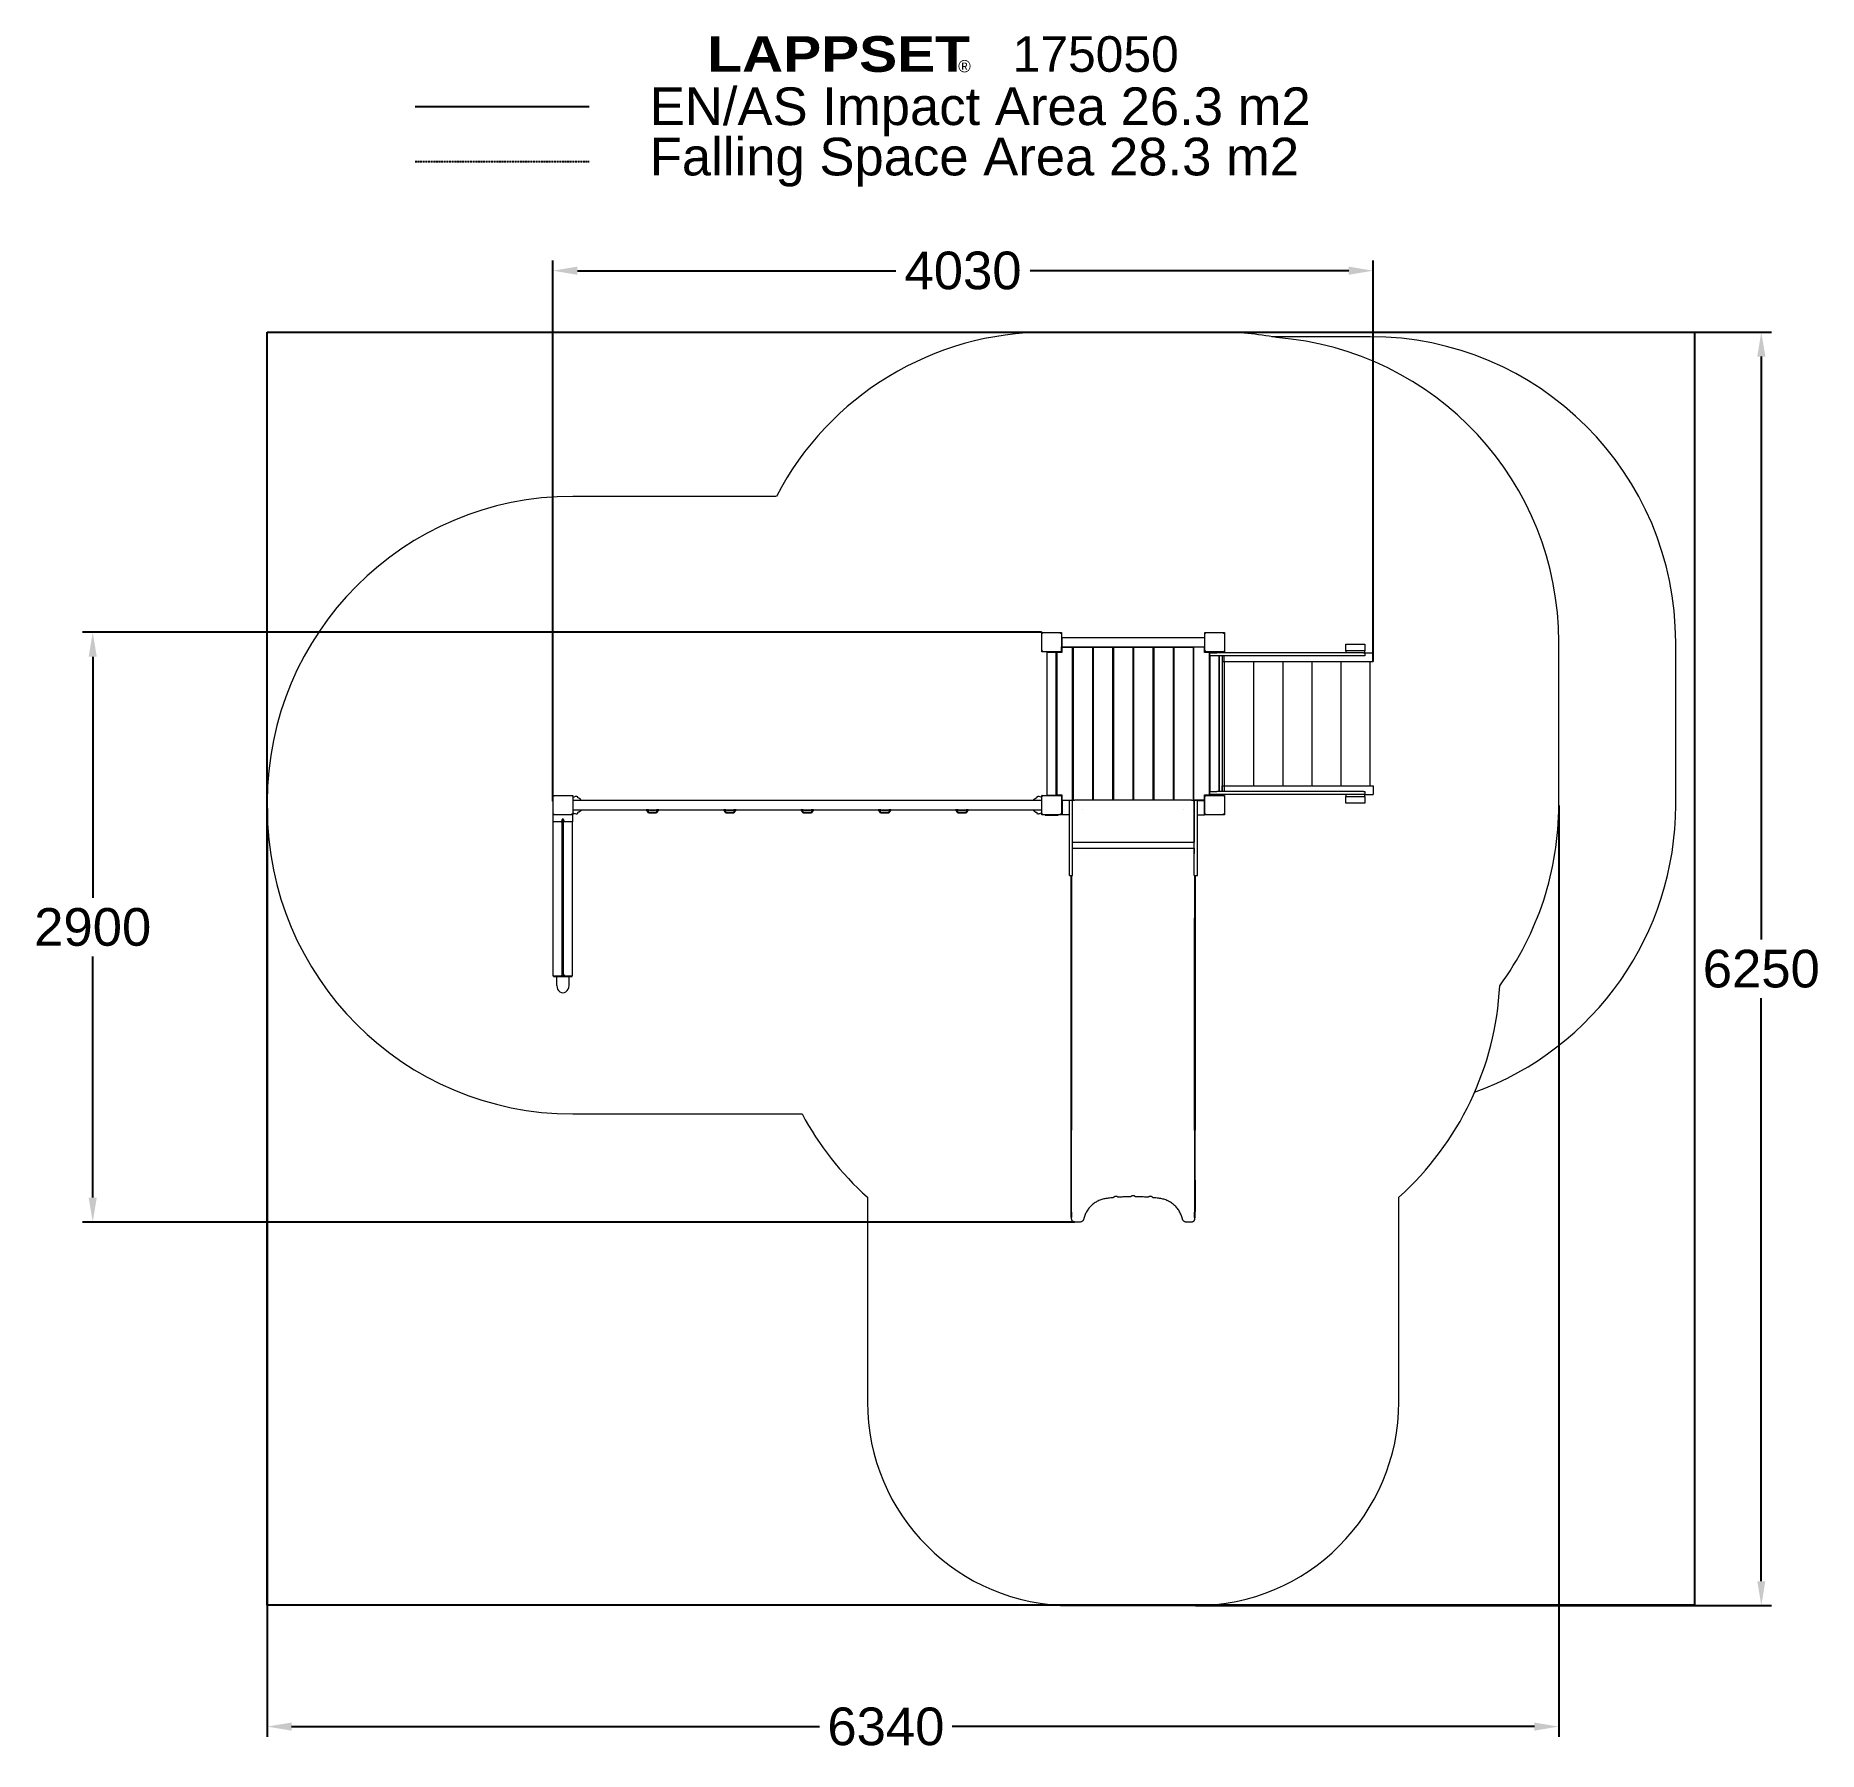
# Model space of a CAD drawing. Extents: x -4644 to 4111, y -3843 to 4581.
import ezdxf

# ---------------------------------------------------------------- set-up
doc = ezdxf.new("R2010")
doc.units = 0
doc.header["$LTSCALE"] = 5
doc.header["$PDMODE"] = 33
doc.header["$PDSIZE"] = 20
doc.linetypes.add('HIDDEN', pattern=[0.375, 0.25, -0.125])
doc.layers.get('Defpoints').update_dxf_attribs({"linetype": 'CONTINUOUS'})
for name, color, linetype in [('LCPROD_FALLINGSPACE', 63, 'HIDDEN'), ('Lg_area', 4, 'CONTINUOUS'), ('Lg_boundary', 5, 'CONTINUOUS'), ('Lg_dim', 7, 'CONTINUOUS'), ('Lg_prod', 40, 'CONTINUOUS'), ('Lg_txt', 4, 'CONTINUOUS')]:
    doc.layers.add(name, color=color, linetype=linetype)
doc.styles.add('LG1', font='arial.ttf', dxfattribs={"height": 185})
doc.styles.add('LG2', font='ariblk.ttf', dxfattribs={"height": 185})
doc.styles.get("Standard").update_dxf_attribs({"font": 'SIMPLEX'})
doc.dimstyles.new('LG_DIM', dxfattribs={"dimtxt": 2.5, "dimasz": 2.5, "dimexe": 1.25, "dimexo": 0.625, "dimtad": 1, "dimlunit": 6, "dimtxsty": 'STANDARD', "dimcen": 2.5, "dimazin": 3, "dimtfac": 1, "dimtmove": 0, "dimatfit": 3})

msp = doc.modelspace()

# ---------------------------------------------------------------- texts
at = {"layer": 'LCPROD_FALLINGSPACE', "style": 'LG1'}
msp.add_text('Falling Space Area 28.3 m2', height=185, dxfattribs=at).set_placement((-1628.2, 3894.9))
at = {"layer": 'Lg_txt', "style": 'LG1'}
msp.add_text('EN/AS Impact Area 26.3 m2 ', height=185, dxfattribs=at).set_placement((-1628.2, 4142.1))

# ---------------------------------------------------------------- blocks, each defined once
blk = doc.blocks.new('prodnum')
at = {"layer": 'Lg_txt'}
for s, height, style, p in [('LAPPSET', 175, 'LG2', (0, 0)), ('®', 60, 'LG1', (1232.6, -2.3))]:
    blk.add_text(s, height=height, dxfattribs=dict(at, style=style)).set_placement(p)
at = {"layer": 'Lg_txt', "style": 'LG1'}
blk.add_attdef('PRODNUM', (1500, 0), '', height=175, dxfattribs=at)
blk = doc.blocks.new('*D4')
at = {"layer": 'Defpoints', "color": 0}
for p in [(1167, 3125.3), (1050.3, -3127.7), (3830.4, -3127.7)]:
    blk.add_point(p, dxfattribs=at)
at = {"layer": 'Lg_dim', "color": 0, "lineweight": -2}
for p, q in [((1168, 3125.3), (3880.4, 3125.3)), ((3830.4, 3005.3), (3830.4, 143.3)), ((3830.4, -3007.7), (3830.4, -145.6)), ((1051.3, -3127.7), (3880.4, -3127.7))]:
    blk.add_line(p, q, dxfattribs=at)
at = {"layer": 'Lg_dim', "color": 0}
for points in [[(3850.4, 3005.3), (3810.4, 3005.3), (3830.4, 3125.3)], [(3810.4, -3007.7), (3850.4, -3007.7), (3830.4, -3127.7)]]:
    blk.add_solid(points, dxfattribs=at)
at = {"layer": 'Lg_dim', "color": 4, "insert": (3830.4, -1.2), "char_height": 185, "attachment_point": 5, "style": 'LG1'}
blk.add_mtext('\\A1;6250', dxfattribs=at)
blk = doc.blocks.new('*D5')
at = {"layer": 'Defpoints', "color": 0}
for p in [(2836, 802.8), (-3507, 787.6), (-3507, -3721.8)]:
    blk.add_point(p, dxfattribs=at)
at = {"layer": 'Lg_dim', "color": 0, "lineweight": -2}
for p, q in [((2836, 801.8), (2836, -3771.8)), ((-3507, 786.6), (-3507, -3771.8)), ((-3387, -3721.8), (-794.7, -3721.8)), ((2716, -3721.8), (-142.5, -3721.8))]:
    blk.add_line(p, q, dxfattribs=at)
at = {"layer": 'Lg_dim', "color": 0}
for points in [[(-3387, -3701.8), (-3387, -3741.8), (-3507, -3721.8)], [(2716, -3741.8), (2716, -3701.8), (2836, -3721.8)]]:
    blk.add_solid(points, dxfattribs=at)
at = {"layer": 'Lg_dim', "color": 4, "insert": (-468.6, -3721.8), "char_height": 185, "attachment_point": 5, "style": 'LG1'}
blk.add_mtext('\\A1;6340', dxfattribs=at)
blk = doc.blocks.new('*D6')
at = {"layer": 'Defpoints', "color": 0}
for p in [(-4363.7, 1651.6), (296.7, 1651.6), (458.7, -1244.5)]:
    blk.add_point(p, dxfattribs=at)
at = {"layer": 'Lg_dim', "color": 0, "lineweight": -2}
for p, q in [((295.7, 1651.6), (-4413.7, 1651.6)), ((-4363.7, 1531.6), (-4363.7, 347.9)), ((-4363.7, -1124.5), (-4363.7, 59.1)), ((457.7, -1244.5), (-4413.7, -1244.5))]:
    blk.add_line(p, q, dxfattribs=at)
at = {"layer": 'Lg_dim', "color": 0}
for points in [[(-4343.7, 1531.6), (-4383.7, 1531.6), (-4363.7, 1651.6)], [(-4383.7, -1124.5), (-4343.7, -1124.5), (-4363.7, -1244.5)]]:
    blk.add_solid(points, dxfattribs=at)
at = {"layer": 'Lg_dim', "color": 4, "insert": (-4363.7, 203.5), "char_height": 185, "attachment_point": 5, "style": 'LG1'}
blk.add_mtext('\\A1;2900', dxfattribs=at)
blk = doc.blocks.new('*D7')
at = {"layer": 'Defpoints', "color": 0}
for p in [(1924.4, 3427.1), (1924.4, 1507.8), (-2103.8, 821.8)]:
    blk.add_point(p, dxfattribs=at)
at = {"layer": 'Lg_dim', "color": 0, "lineweight": -2}
for p, q in [((-2103.8, 822.8), (-2103.8, 3477.1)), ((-1983.8, 3427.1), (-419, 3427.1)), ((1804.4, 3427.1), (239.6, 3427.1)), ((1924.4, 1508.8), (1924.4, 3477.1))]:
    blk.add_line(p, q, dxfattribs=at)
at = {"layer": 'Lg_dim', "color": 0}
for points in [[(-1983.8, 3447.1), (-1983.8, 3407.1), (-2103.8, 3427.1)], [(1804.4, 3407.1), (1804.4, 3447.1), (1924.4, 3427.1)]]:
    blk.add_solid(points, dxfattribs=at)
at = {"layer": 'Lg_dim', "color": 4, "insert": (-89.7, 3427.1), "char_height": 185, "attachment_point": 5, "style": 'LG1'}
blk.add_mtext('\\A1;4030', dxfattribs=at)

# ---------------------------------------------------------------- dimensions: what is measured, and where the dimension line sits
at = {"layer": 'Lg_dim'}
dim = msp.add_linear_dim(base=(1924.4, 3427.1), p1=(-2103.8, 821.8), p2=(1924.4, 1507.8), dimstyle='LG_DIM', override={"dimtxt": 185, "dimasz": 120, "dimexe": 50, "dimexo": 1, "dimgap": 50, "dimtad": 0, "dimtih": 1, "dimtoh": 1, "dimdec": 0, "dimrnd": 10, "dimlunit": 2, "dimtxsty": 'LG1', "dimclrt": 4, "dimadec": 4, "dimtdec": 0}, dxfattribs=at)
dim.commit()
dim.dimension.update_dxf_attribs({"geometry": '*D7', "text_midpoint": (-89.7, 3427.1)})
for base, p1, p2, picture, middle in [((3830.4, -3127.7), (1167, 3125.3), (1050.3, -3127.7), '*D4', (3830.4, -1.2)), ((-4363.7, 1651.6), (458.7, -1244.5), (296.7, 1651.6), '*D6', (-4363.7, 203.5))]:
    dim = msp.add_linear_dim(base=base, p1=p1, p2=p2, angle=90, dimstyle='LG_DIM', override={"dimtxt": 185, "dimasz": 120, "dimexe": 50, "dimexo": 1, "dimgap": 50, "dimtad": 0, "dimtih": 1, "dimtoh": 1, "dimdec": 0, "dimrnd": 10, "dimlunit": 2, "dimtxsty": 'LG1', "dimclrt": 4, "dimadec": 4, "dimtdec": 0}, dxfattribs=at)
    dim.commit()
    dim.dimension.update_dxf_attribs({"geometry": picture, "text_midpoint": middle})
dim = msp.add_linear_dim(base=(-3507, -3721.8), p1=(2836, 802.8), p2=(-3507, 787.6), dimstyle='LG_DIM', override={"dimtxt": 185, "dimasz": 120, "dimexe": 50, "dimexo": 1, "dimgap": 50, "dimtad": 0, "dimtih": 1, "dimtoh": 1, "dimdec": 0, "dimrnd": 10, "dimlunit": 2, "dimtxsty": 'LG1', "dimclrt": 4, "dimadec": 4, "dimtdec": 0}, dxfattribs=at)
dim.commit()
dim.dimension.update_dxf_attribs({"geometry": '*D5', "text_midpoint": (-468.6, -3721.8), "dimtype": 160})

# ---------------------------------------------------------------- linework, layer by layer
at = {"layer": 'LCPROD_FALLINGSPACE', "linetype": 'Continuous', "lineweight": 0}
for p, q in [((1910, 3102.8), (1425.9, 3102.8)), ((3410, 802.8), (3410, 1602.8))]:
    msp.add_line(p, q, dxfattribs=at)
at = {"layer": 'LCPROD_FALLINGSPACE'}
msp.add_lwpolyline([(-1926, 3961.4), (-2780.4, 3961.4)], dxfattribs=at)
at = {"layer": 'LCPROD_FALLINGSPACE', "linetype": 'Continuous', "lineweight": 0}
for centre, start, end in [((1910, 1602.8), 0, 90), ((1910, 802.8), 289.98158, 0)]:
    msp.add_arc(centre, 1500, start, end, dxfattribs=at)
at = {"layer": 'Lg_area', "linetype": 'Continuous', "lineweight": 0}
for p, q in [((1167, 3125.3), (324, 3125.3)), ((-1006.6, 2319), (-2006, 2319)), ((2836, 802.8), (2836, 1602.8)), ((-3507, 818), (-3507, 787.6)), ((-2006, -713.4), (-879.9, -713.4)), ((-559.3, -1122.3), (-559.3, -2127.7)), ((2050.3, -2127.7), (2050.3, -1122.3)), ((440.7, -3127.7), (1050.3, -3127.7))]:
    msp.add_line(p, q, dxfattribs=at)
at = {"layer": 'Lg_area'}
msp.add_lwpolyline([(-1926, 4231), (-2780.4, 4231)], dxfattribs=at)
at = {"layer": 'Lg_area', "linetype": 'Continuous', "lineweight": 0}
for centre, radius, start, end in [((324, 1624.3), 1501, 90, 152.43046), ((1167, 1624.3), 1501, 79.15978, 90), ((1336, 1602.8), 1500, 0, 85.66835), ((-2006, 818), 1501, 90, 180), ((1336, 802.8), 1500, 323.77322, 0), ((-2006, 787.6), 1501, 180, 270), ((1048.2, -6.3), 1499.9, 311.92581, 357.04438), ((442.8, -6.3), 1499.9, 208.12654, 228.07419), ((440.7, -2127.7), 1000, 180, 270), ((1050.3, -2127.7), 1000, 270, 0)]:
    msp.add_arc(centre, radius, start, end, dxfattribs=at)
at = {"layer": 'Lg_boundary'}
msp.add_lwpolyline([(-3507, 3125.3), (3503, 3125.3), (3503, -3124.7), (-3507, -3124.7)], close=True, dxfattribs=at)
at = {"layer": 'Lg_prod', "linetype": 'Continuous', "lineweight": 0}
for p, q in [((297.5, 1554.8), (297.5, 1650.8)), ((297.5, 1650.8), (393.5, 1650.8)), ((393.5, 1650.8), (393.5, 1554.8)), ((395, 1625.3), (393.5, 1625.3)), ((393.5, 1625.3), (393.5, 1580.3)), ((393.5, 1580.3), (395, 1580.3)), ((394.5, 1552.8), (394.5, 1580.3)), ((395, 1625.3), (1096, 1625.3)), ((395, 1625.3), (395, 1580.3)), ((395, 1580.3), (1096, 1580.3)), ((395.5, 1577.8), (395.5, 1552.8)), ((395.5, 1577.8), (446.5, 1577.8)), ((446.5, 1577.8), (446.5, 827.8)), ((450.5, 1577.8), (545.5, 1577.8)), ((450.5, 1577.8), (450.5, 827.8)), ((545.5, 1577.8), (545.5, 828.4)), ((549.5, 1577.8), (644.5, 1577.8)), ((549.5, 1577.8), (549.5, 828.4)), ((644.5, 1577.8), (644.5, 828.4)), ((648.5, 1577.8), (743.5, 1577.8)), ((648.5, 1577.8), (648.5, 828.4)), ((743.5, 1577.8), (743.5, 828.4)), ((747.5, 1577.8), (842.5, 1577.8)), ((747.5, 1577.8), (747.5, 828.4)), ((842.5, 1577.8), (842.5, 828.4)), ((846.5, 1577.8), (941.5, 1577.8)), ((846.5, 1577.8), (846.5, 828.4)), ((941.5, 1577.8), (941.5, 828.4)), ((945.5, 1577.8), (1040.5, 1577.8)), ((945.5, 1577.8), (945.5, 828.4)), ((1040.5, 1577.8), (1040.5, 827.8)), ((1044.5, 827.8), (1044.5, 1577.8)), ((1095.5, 1577.8), (1044.5, 1577.8)), ((1095.5, 1552.8), (1095.5, 1577.8)), ((1097.5, 1625.3), (1096, 1625.3)), ((1096, 1625.3), (1096, 1580.3)), ((1096, 1580.3), (1097.5, 1580.3)), ((1096.5, 1552.8), (1096.5, 1580.3)), ((1097.5, 1554.8), (1097.5, 1650.8)), ((1097.5, 1650.8), (1193.5, 1650.8)), ((1097.5, 1580.3), (1097.5, 1625.3)), ((1193.5, 1650.8), (1193.5, 1554.8)), ((1790.4, 1559.8), (1790.4, 1593.8)), ((1790.4, 1593.8), (1883.4, 1593.8)), ((1883.4, 1593.8), (1883.4, 1559.8)), ((393.5, 1554.8), (297.5, 1554.8)), ((323, 1554.8), (323, 1553.3)), ((368, 1554.8), (323, 1554.8)), ((323, 852.3), (323, 1553.3)), ((323, 1553.3), (368, 1553.3)), ((368, 1553.3), (368, 1554.8)), ((368, 852.3), (368, 1553.3)), ((370.5, 1552.8), (370.5, 852.8)), ((395.5, 1552.8), (370.5, 1552.8)), ((450.5, 1548.4), (446.5, 1548.4)), ((549.5, 1548.4), (545.5, 1548.4)), ((648.5, 1548.4), (644.5, 1548.4)), ((747.5, 1548.4), (743.5, 1548.4)), ((846.5, 1548.4), (842.5, 1548.4)), ((945.5, 1548.4), (941.5, 1548.4)), ((1044.5, 1548.4), (1040.5, 1548.4)), ((1120.5, 1552.8), (1095.5, 1552.8)), ((1193.5, 1554.8), (1097.5, 1554.8)), ((1120.5, 852.8), (1120.5, 1552.8)), ((1123, 1554.8), (1123, 1550.8)), ((1168, 1554.8), (1123, 1554.8)), ((1123, 1535.8), (1123, 1550.8)), ((1123, 1550.8), (1128.7, 1550.8)), ((1123, 1535.8), (1123, 869.8)), ((1128.7, 1535.8), (1123, 1535.8)), ((1128.7, 1550.8), (1157, 1550.8)), ((1157, 1535.8), (1128.7, 1535.8)), ((1877.4, 1550.8), (1157, 1550.8)), ((1877.4, 1535.8), (1157, 1535.8)), ((1168, 1550.8), (1168, 1554.8)), ((1168, 869.8), (1168, 1535.8)), ((1168.5, 1507.8), (1168, 1507.8)), ((1168.5, 1535.8), (1168.5, 869.8)), ((1183.5, 1535.8), (1183.5, 1507.8)), ((1183.5, 1535.8), (1183.5, 869.8)), ((1183.5, 1507.8), (1192.3, 1507.8)), ((1192.3, 1507.8), (1192.3, 1535.8)), ((1192.3, 1507.8), (1335.7, 1507.8)), ((1194, 897.8), (1194, 1507.8)), ((1335.7, 1507.8), (1339, 1507.8)), ((1339, 1507.8), (1478.5, 1507.8)), ((1339, 897.8), (1339, 1507.8)), ((1478.5, 1507.8), (1481.7, 1507.8)), ((1481.7, 1507.8), (1621.2, 1507.8)), ((1481.7, 897.8), (1481.7, 1507.8)), ((1621.2, 1507.8), (1624.4, 1507.8)), ((1624.4, 1507.8), (1763.9, 1507.8)), ((1624.4, 897.8), (1624.4, 1507.8)), ((1763.9, 1507.8), (1767.2, 1507.8)), ((1767.2, 1507.8), (1906.6, 1507.8)), ((1767.2, 897.8), (1767.2, 1507.8)), ((1883.4, 1559.8), (1790.4, 1559.8)), ((1790.4, 1559.8), (1790.4, 1550.8)), ((1877.4, 1550.8), (1883.3, 1550.8)), ((1883.4, 1535.8), (1877.4, 1535.8)), ((1883.3, 1550.8), (1883.4, 1550.8)), ((1883.4, 1550.8), (1883.4, 1559.8)), ((1883.4, 1550.8), (1924.4, 1550.8)), ((1883.4, 1550.8), (1883.4, 1535.8)), ((1906.6, 1507.8), (1909.9, 1507.8)), ((1909.9, 1507.8), (1924.4, 1507.8)), ((1909.9, 897.8), (1909.9, 1507.8)), ((1924.4, 1507.8), (1924.4, 1550.8)), ((1168.5, 897.8), (1168, 897.8)), ((1183.5, 869.8), (1183.5, 897.8)), ((1183.5, 897.8), (1192.3, 897.8)), ((1192.3, 897.8), (1335.7, 897.8)), ((1192.3, 897.8), (1192.3, 869.8)), ((1339, 897.8), (1335.7, 897.8)), ((1339, 897.8), (1478.5, 897.8)), ((1481.7, 897.8), (1478.5, 897.8)), ((1481.7, 897.8), (1621.2, 897.8)), ((1624.4, 897.8), (1621.2, 897.8)), ((1624.4, 897.8), (1763.9, 897.8)), ((1767.2, 897.8), (1763.9, 897.8)), ((1767.2, 897.8), (1906.6, 897.8)), ((1909.9, 897.8), (1906.6, 897.8)), ((1909.9, 897.8), (1924.4, 897.8)), ((1924.4, 897.8), (1924.4, 854.8)), ((-2102.5, 754.8), (-2102.5, 850.8)), ((-2102.5, 850.8), (-2006.5, 850.8)), ((-2006.5, 850.8), (-2006.5, 754.8)), ((-2006.5, 840.5), (-1997.5, 843.6)), ((297.5, 825.3), (-2006.5, 825.3)), ((-2006.5, 825.3), (-2006.5, 780.3)), ((-1982, 839), (-1982, 844)), ((273, 844), (273, 839)), ((297.5, 840.5), (288.5, 843.6)), ((297.5, 754.8), (297.5, 850.8)), ((297.5, 850.8), (393.5, 850.8)), ((297.5, 780.3), (297.5, 825.3)), ((323, 852.3), (323, 850.8)), ((323, 852.3), (368, 852.3)), ((323, 850.8), (368, 850.8)), ((368, 850.8), (368, 852.3)), ((370.5, 852.8), (395.5, 852.8)), ((393.5, 850.8), (393.5, 754.8)), ((433.1, 825.3), (393.5, 825.3)), ((393.5, 825.3), (393.5, 780.3)), ((394.5, 852.8), (394.5, 825.3)), ((395.5, 852.8), (395.5, 827.8)), ((395.5, 827.8), (446.5, 827.8)), ((396.8, 824.9), (396.8, 754.9)), ((431.8, 824.9), (396.8, 824.9)), ((431.8, 824.9), (431.8, 754.9)), ((433.1, 811.8), (433.1, 826.8)), ((433.1, 826.8), (448.1, 826.8)), ((433.1, 516.8), (433.1, 811.8)), ((446.5, 857.2), (450.5, 857.2)), ((448.1, 811.8), (448.1, 826.8)), ((448.3, 825.3), (448.1, 825.3)), ((448.1, 516.8), (448.1, 811.8)), ((450.5, 827.8), (456.9, 827.8)), ((465.5, 828.4), (1025.5, 828.4)), ((545.5, 857.2), (549.5, 857.2)), ((644.5, 857.2), (648.5, 857.2)), ((743.5, 857.2), (747.5, 857.2)), ((842.5, 857.2), (846.5, 857.2)), ((941.5, 857.2), (945.5, 857.2)), ((1034.1, 827.8), (1040.5, 827.8)), ((1040.5, 857.2), (1044.5, 857.2)), ((1046, 825.3), (1042.7, 825.3)), ((1095.5, 827.8), (1044.5, 827.8)), ((1045.5, 821.2), (1045.5, 779.8)), ((1046, 811.8), (1046, 826.8)), ((1046, 826.8), (1061, 826.8)), ((1046, 516.8), (1046, 811.8)), ((1061, 811.8), (1061, 826.8)), ((1097.5, 825.3), (1061, 825.3)), ((1061, 516.8), (1061, 811.8)), ((1061.8, 754.9), (1061.8, 824.9)), ((1061.8, 824.9), (1096.8, 824.9)), ((1095.5, 852.8), (1120.5, 852.8)), ((1095.5, 827.8), (1095.5, 852.8)), ((1096.5, 852.8), (1096.5, 825.3)), ((1096.8, 754.9), (1096.8, 824.9)), ((1097.5, 754.8), (1097.5, 850.8)), ((1097.5, 850.8), (1193.5, 850.8)), ((1097.5, 780.3), (1097.5, 825.3)), ((1123, 854.8), (1123, 869.8)), ((1123, 869.8), (1128.7, 869.8)), ((1123, 854.8), (1123, 850.8)), ((1128.7, 854.8), (1123, 854.8)), ((1123, 850.8), (1168, 850.8)), ((1128.7, 869.8), (1157, 869.8)), ((1157, 854.8), (1128.7, 854.8)), ((1877.4, 869.8), (1157, 869.8)), ((1877.4, 854.8), (1157, 854.8)), ((1168, 850.8), (1168, 854.8)), ((1193.5, 850.8), (1193.5, 754.8)), ((1790.4, 854.8), (1790.4, 845.8)), ((1790.4, 845.8), (1883.4, 845.8)), ((1790.4, 811.8), (1790.4, 845.8)), ((1883.4, 811.8), (1790.4, 811.8)), ((1877.4, 869.8), (1883.4, 869.8)), ((1883.3, 854.8), (1877.4, 854.8)), ((1883.4, 854.8), (1883.3, 854.8)), ((1883.4, 869.8), (1883.4, 854.8)), ((1883.4, 854.8), (1924.4, 854.8)), ((1883.4, 845.8), (1883.4, 854.8)), ((1883.4, 845.8), (1883.4, 811.8)), ((-2006.5, 754.8), (-2102.5, 754.8)), ((-2102, 720.6), (-2102, 754.8)), ((-2102, -35.7), (-2102, 720.6)), ((-2065.5, 720.6), (-2102, 720.6)), ((-2051.5, 734.5), (-2057.5, 734.5)), ((-2057.5, 734.5), (-2057.5, 729.9)), ((-2057.5, -28.8), (-2057.5, 729.9)), ((-2051.5, 729.9), (-2051.5, 734.5)), ((-2051.5, -28.8), (-2051.5, 729.9)), ((-2007, 720.6), (-2043.5, 720.6)), ((-2007, 754.8), (-2007, 720.6)), ((-2007, -35.7), (-2007, 720.6)), ((-2006.5, 780.3), (297.5, 780.3)), ((-2006.5, 765.1), (-1997.5, 762)), ((-1982, 761.6), (-1982, 766.6)), ((-1644.3, 779.8), (-1644.6, 780.3)), ((-1634.5, 764.8), (-1644.3, 779.8)), ((-1644.2, 779.7), (-1644.3, 779.8)), ((-1644.3, 779.8), (-1584.7, 779.8)), ((-1634.5, 765.3), (-1644.2, 779.7)), ((-1634.5, 779.5), (-1644.2, 779.7)), ((-1634.5, 765.3), (-1634.5, 779.5)), ((-1634.1, 779.3), (-1634.5, 779.5)), ((-1634.1, 765.7), (-1634.5, 765.3)), ((-1634.5, 764.8), (-1634.5, 765.3)), ((-1634.5, 765.3), (-1634.5, 765.3)), ((-1634.5, 764.8), (-1594.5, 764.8)), ((-1594.5, 779.5), (-1594.9, 779.3)), ((-1594.9, 765.7), (-1594.5, 765.3)), ((-1584.7, 779.8), (-1594.5, 764.8)), ((-1584.8, 779.7), (-1594.5, 765.3)), ((-1584.8, 779.7), (-1594.5, 779.5)), ((-1594.5, 779.5), (-1594.5, 765.3)), ((-1594.5, 765.3), (-1594.5, 765.3)), ((-1594.5, 765.3), (-1594.5, 764.8)), ((-1584.7, 779.8), (-1584.8, 779.7)), ((-1584.4, 780.3), (-1584.7, 779.8)), ((-1264.3, 779.8), (-1264.6, 780.3)), ((-1254.5, 764.8), (-1264.3, 779.8)), ((-1264.2, 779.7), (-1264.3, 779.8)), ((-1264.3, 779.8), (-1204.7, 779.8)), ((-1254.5, 765.3), (-1264.2, 779.7)), ((-1254.5, 779.5), (-1264.2, 779.7)), ((-1254.5, 765.3), (-1254.5, 779.5)), ((-1254.1, 779.3), (-1254.5, 779.5)), ((-1254.1, 765.7), (-1254.5, 765.3)), ((-1254.5, 764.8), (-1254.5, 765.3)), ((-1254.5, 765.3), (-1254.5, 765.3)), ((-1254.5, 764.8), (-1214.5, 764.8)), ((-1214.5, 779.5), (-1214.9, 779.3)), ((-1214.9, 765.7), (-1214.5, 765.3)), ((-1204.7, 779.8), (-1214.5, 764.8)), ((-1204.8, 779.7), (-1214.5, 765.3)), ((-1204.8, 779.7), (-1214.5, 779.5)), ((-1214.5, 779.5), (-1214.5, 765.3)), ((-1214.5, 765.3), (-1214.5, 765.3)), ((-1214.5, 765.3), (-1214.5, 764.8)), ((-1204.7, 779.8), (-1204.8, 779.7)), ((-1204.4, 780.3), (-1204.7, 779.8)), ((-884.3, 779.8), (-884.6, 780.3)), ((-874.5, 764.8), (-884.3, 779.8)), ((-884.2, 779.7), (-884.3, 779.8)), ((-884.3, 779.8), (-824.7, 779.8)), ((-874.5, 765.3), (-884.2, 779.7)), ((-874.5, 779.5), (-884.2, 779.7)), ((-874.5, 765.3), (-874.5, 779.5)), ((-874.1, 779.3), (-874.5, 779.5)), ((-874.1, 765.7), (-874.5, 765.3)), ((-874.5, 764.8), (-874.5, 765.3)), ((-874.5, 765.3), (-874.5, 765.3)), ((-874.5, 764.8), (-834.5, 764.8)), ((-834.5, 779.5), (-834.9, 779.3)), ((-834.9, 765.7), (-834.5, 765.3)), ((-824.7, 779.8), (-834.5, 764.8)), ((-824.8, 779.7), (-834.5, 765.3)), ((-824.8, 779.7), (-834.5, 779.5)), ((-834.5, 779.5), (-834.5, 765.3)), ((-834.5, 765.3), (-834.5, 765.3)), ((-834.5, 765.3), (-834.5, 764.8)), ((-824.7, 779.8), (-824.8, 779.7)), ((-824.4, 780.3), (-824.7, 779.8)), ((-504.3, 779.8), (-504.6, 780.3)), ((-494.5, 764.8), (-504.3, 779.8)), ((-504.2, 779.7), (-504.3, 779.8)), ((-504.3, 779.8), (-444.7, 779.8)), ((-494.5, 765.3), (-504.2, 779.7)), ((-494.5, 779.5), (-504.2, 779.7)), ((-494.5, 765.3), (-494.5, 779.5)), ((-494.1, 779.3), (-494.5, 779.5)), ((-494.1, 765.7), (-494.5, 765.3)), ((-494.5, 764.8), (-494.5, 765.3)), ((-494.5, 765.3), (-494.5, 765.3)), ((-494.5, 764.8), (-454.5, 764.8)), ((-454.5, 779.5), (-454.9, 779.3)), ((-454.9, 765.7), (-454.5, 765.3)), ((-444.7, 779.8), (-454.5, 764.8)), ((-444.8, 779.7), (-454.5, 765.3)), ((-444.8, 779.7), (-454.5, 779.5)), ((-454.5, 779.5), (-454.5, 765.3)), ((-454.5, 765.3), (-454.5, 765.3)), ((-454.5, 765.3), (-454.5, 764.8)), ((-444.7, 779.8), (-444.8, 779.7)), ((-444.4, 780.3), (-444.7, 779.8)), ((-124.3, 779.8), (-124.6, 780.3)), ((-114.5, 764.8), (-124.3, 779.8)), ((-124.2, 779.7), (-124.3, 779.8)), ((-124.3, 779.8), (-64.7, 779.8)), ((-114.5, 765.3), (-124.2, 779.7)), ((-114.5, 779.5), (-124.2, 779.7)), ((-114.5, 765.3), (-114.5, 779.5)), ((-114.1, 779.3), (-114.5, 779.5)), ((-114.1, 765.7), (-114.5, 765.3)), ((-114.5, 764.8), (-114.5, 765.3)), ((-114.5, 765.3), (-114.5, 765.3)), ((-114.5, 764.8), (-74.5, 764.8)), ((-74.5, 779.5), (-74.9, 779.3)), ((-74.9, 765.7), (-74.5, 765.3)), ((-64.7, 779.8), (-74.5, 764.8)), ((-64.8, 779.7), (-74.5, 765.3)), ((-64.8, 779.7), (-74.5, 779.5)), ((-74.5, 779.5), (-74.5, 765.3)), ((-74.5, 765.3), (-74.5, 765.3)), ((-74.5, 765.3), (-74.5, 764.8)), ((-64.7, 779.8), (-64.8, 779.7)), ((-64.4, 780.3), (-64.7, 779.8)), ((273, 766.6), (273, 761.6)), ((297.5, 765.1), (288.5, 762)), ((393.5, 754.8), (297.5, 754.8)), ((313, 754.8), (313, 753.3)), ((313, 753.3), (378, 753.3)), ((378, 754.8), (378, 753.3)), ((393.5, 780.3), (396.8, 780.3)), ((431.8, 754.9), (396.8, 754.9)), ((431.8, 780.3), (433.1, 780.3)), ((497.2, 780.3), (497.2, 780.3)), ((993.8, 780.3), (993.8, 780.3)), ((1045.5, 780.3), (1046, 780.3)), ((1045.5, 779.8), (1045.5, 733.8)), ((1061, 780.3), (1061.8, 780.3)), ((1061.8, 754.9), (1096.8, 754.9)), ((1096.8, 780.3), (1097.5, 780.3)), ((1193.5, 754.8), (1097.5, 754.8)), ((448.1, 621.8), (1045.8, 621.8)), ((1045.8, 591.8), (1045.8, 621.8)), ((448.1, 591.8), (1045.8, 591.8)), ((433.1, 456.8), (433.1, 516.8)), ((433.1, 456.8), (448.1, 456.8)), ((448.1, 456.8), (448.1, 516.8)), ((1046, 456.8), (1046, 516.8)), ((1046, 456.8), (1061, 456.8)), ((1061, 456.8), (1061, 516.8)), ((-2102, -35.7), (-2065.5, -35.7)), ((-2100.5, -37.9), (-2100.5, -35.7)), ((-2100.5, -37.9), (-2008.5, -37.9)), ((-2084.5, -83.6), (-2084.5, -37.9)), ((-2045.8, -35.4), (-2063.2, -35.4)), ((-2051.5, -25.3), (-2057.5, -25.3)), ((-2043.5, -35.7), (-2007, -35.7)), ((-2024.5, -83.6), (-2024.5, -37.9)), ((-2008.5, -37.9), (-2008.5, -35.7)), ((440.6, -1039.1), (440.6, -793.4)), ((443.3, -1039.2), (443.3, -793.4)), ((1047.7, -793.4), (1047.7, -1039.2)), ((1050.4, -1039.1), (1050.4, -793.4)), ((440.6, -1192.7), (440.6, -1039.1)), ((443.3, -1195.1), (443.3, -1039.2)), ((1047.7, -1039.2), (1047.7, -1195.1)), ((1050.4, -1039.1), (1050.4, -1192.7)), ((440.6, -1220.1), (440.6, -1192.7)), ((443.3, -1195.1), (443.3, -1222.6)), ((1047.7, -1222.6), (1047.7, -1195.1)), ((1050.4, -1220.1), (1050.4, -1192.7)), ((483.7, -1244.5), (458.7, -1244.5)), ((1032.3, -1244.5), (1007.3, -1244.5))]:
    msp.add_line(p, q, dxfattribs=at)
for centre, radius, start, end in [((-1989.1, 819), 26, 74.22471, 109), ((280.1, 819), 26, 71, 105.77529), ((-1989.1, 786.6), 26, 251, 285.77529), ((-1614.5, 795.8), 16, 255.77911, 270), ((-1614.5, 795.8), 15.5, 269.26999, 270), ((-1614.5, 795.8), 15.5, 270, 270.73001), ((-1614.5, 795.8), 16, 270, 284.22089), ((-1234.5, 795.8), 16, 255.77911, 270), ((-1234.5, 795.8), 15.5, 269.26999, 270), ((-1234.5, 795.8), 15.5, 270, 270.73001), ((-1234.5, 795.8), 16, 270, 284.22089), ((-854.5, 795.8), 16, 255.77911, 270), ((-854.5, 795.8), 15.5, 269.26999, 270), ((-854.5, 795.8), 15.5, 270, 270.73001), ((-854.5, 795.8), 16, 270, 284.22089), ((-474.5, 795.8), 16, 255.77911, 270), ((-474.5, 795.8), 15.5, 269.26999, 270), ((-474.5, 795.8), 15.5, 270, 270.73001), ((-474.5, 795.8), 16, 270, 284.22089), ((-94.5, 795.8), 16, 255.77911, 270), ((-94.5, 795.8), 15.5, 269.26999, 270), ((-94.5, 795.8), 15.5, 270, 270.73001), ((-94.5, 795.8), 16, 270, 284.22089), ((280.1, 786.6), 26, 254.22471, 289)]:
    msp.add_arc(centre, radius, start, end, dxfattribs=at)
for centre, major_axis, ratio, start_param, end_param in [((-2027.9, 815.1), (66.8, -11.6), 0.701836, 0.456134, 0.481936), ((318.9, 815.1), (66.8, 11.6), 0.701836, 2.659657, 2.685459), ((-2065.5, 729.9), (0, -9.24), 0.866025, 0, 1.570796), ((-2043.5, 729.9), (0, -9.24), 0.866025, 4.712389, 6.283185), ((-2027.9, 790.5), (-66.8, -11.6), 0.701836, 2.659657, 2.685459), ((318.9, 790.5), (-66.8, 11.6), 0.701836, 0.456134, 0.481936), ((-2054.5, -83.6), (0, -34.6), 0.866025, 4.712389, 7.853982), ((-2065.5, -28.8), (-8, 0), 0.866025, 1.570796, 3.141593), ((-2043.5, -28.8), (-8, 0), 0.866025, 0, 1.570796), ((443.1, -1192.7), (-2.5, 0), 0.984808, 0, 1.630904)]:
    msp.add_ellipse(centre, major_axis=major_axis, ratio=ratio, start_param=start_param, end_param=end_param, dxfattribs=at)
for points, knots in [([(302.1, 1646.2), (302.1, 1646.2), (302.1, 1646.2), (301.6, 1646.7), (301, 1647.2), (299.4, 1648.8), (298.6, 1649.7), (297.7, 1650.6), (297.5, 1650.8), (297.5, 1650.8)], [-0.054665, -0.054665, -0.054665, -0.054665, 0, 0, 2.886993, 2.886993, 9.76026, 9.76026, 14.748006, 14.748006, 14.748006, 14.748006]), ([(388.9, 1646.2), (388.9, 1646.2), (388.9, 1646.2), (389.4, 1646.7), (390, 1647.2), (391.6, 1648.8), (392.4, 1649.7), (393.3, 1650.6), (393.5, 1650.8), (393.5, 1650.8)], [-0.054665, -0.054665, -0.054665, -0.054665, 0, 0, 2.886993, 2.886993, 9.76026, 9.76026, 14.748006, 14.748006, 14.748006, 14.748006]), ([(1102.1, 1646.2), (1102.1, 1646.2), (1102.1, 1646.2), (1101.6, 1646.7), (1101, 1647.2), (1099.4, 1648.8), (1098.6, 1649.7), (1097.7, 1650.6), (1097.5, 1650.8), (1097.5, 1650.8)], [-0.054665, -0.054665, -0.054665, -0.054665, 0, 0, 2.886993, 2.886993, 9.76026, 9.76026, 14.748006, 14.748006, 14.748006, 14.748006]), ([(1188.9, 1646.2), (1188.9, 1646.2), (1188.9, 1646.2), (1189.4, 1646.7), (1190, 1647.2), (1191.6, 1648.8), (1192.4, 1649.7), (1193.3, 1650.6), (1193.5, 1650.8), (1193.5, 1650.8)], [-0.054665, -0.054665, -0.054665, -0.054665, 0, 0, 2.886993, 2.886993, 9.76026, 9.76026, 14.748006, 14.748006, 14.748006, 14.748006]), ([(302.1, 1559.4), (302.1, 1559.4), (302.1, 1559.4), (301.6, 1558.8), (301, 1558.3), (299.4, 1556.7), (298.6, 1555.9), (297.7, 1555), (297.5, 1554.8), (297.5, 1554.8)], [-0.054665, -0.054665, -0.054665, -0.054665, 0, 0, 2.886993, 2.886993, 9.76026, 9.76026, 14.748006, 14.748006, 14.748006, 14.748006]), ([(393.5, 1554.8), (393.5, 1554.8), (393.3, 1555), (392.4, 1555.9), (391.6, 1556.7), (390, 1558.3), (389.4, 1558.8), (388.9, 1559.4), (388.9, 1559.4), (388.9, 1559.4)], [20.558259, 20.558259, 20.558259, 20.558259, 24.227592, 24.227592, 29.284044, 29.284044, 31.407917, 31.407917, 31.448132, 31.448132, 31.448132, 31.448132]), ([(1102.1, 1559.4), (1102.1, 1559.4), (1102.1, 1559.4), (1101.6, 1558.8), (1101, 1558.3), (1099.4, 1556.7), (1098.6, 1555.9), (1097.7, 1555), (1097.5, 1554.8), (1097.5, 1554.8)], [-0.054665, -0.054665, -0.054665, -0.054665, 0, 0, 2.886993, 2.886993, 9.76026, 9.76026, 14.748006, 14.748006, 14.748006, 14.748006]), ([(1193.5, 1554.8), (1193.5, 1554.8), (1193.3, 1555), (1192.4, 1555.9), (1191.6, 1556.7), (1190, 1558.3), (1189.4, 1558.8), (1188.9, 1559.4), (1188.9, 1559.4), (1188.9, 1559.4)], [20.558259, 20.558259, 20.558259, 20.558259, 24.227592, 24.227592, 29.284044, 29.284044, 31.407917, 31.407917, 31.448132, 31.448132, 31.448132, 31.448132]), ([(-2097.9, 846.2), (-2097.9, 846.2), (-2097.9, 846.2), (-2098.4, 846.7), (-2099, 847.2), (-2100.6, 848.8), (-2101.4, 849.7), (-2102.3, 850.6), (-2102.5, 850.8), (-2102.5, 850.8)], [-0.054665, -0.054665, -0.054665, -0.054665, 0, 0, 2.886993, 2.886993, 9.76026, 9.76026, 14.748006, 14.748006, 14.748006, 14.748006]), ([(-2011.1, 846.2), (-2011.1, 846.2), (-2011.1, 846.2), (-2010.6, 846.7), (-2010, 847.2), (-2008.4, 848.8), (-2007.6, 849.7), (-2006.7, 850.6), (-2006.5, 850.8), (-2006.5, 850.8)], [-0.054665, -0.054665, -0.054665, -0.054665, 0, 0, 2.886993, 2.886993, 9.76026, 9.76026, 14.748006, 14.748006, 14.748006, 14.748006]), ([(-1964.9, 826.5), (-1965.6, 827.9), (-1966.5, 829.2), (-1967.9, 830.8), (-1968.2, 831.1), (-1968.8, 831.8), (-1969.1, 832.1), (-1970.1, 833), (-1970.8, 833.5), (-1972.3, 834.6), (-1973.1, 835.1), (-1974.3, 835.9), (-1974.7, 836.1), (-1975.5, 836.5), (-1976, 836.8), (-1978.2, 837.8), (-1980, 838.5), (-1982, 839)], [0.00000056, 0.00000056, 0.00000056, 0.00000056, 0.00599976, 0.00599976, 0.00749957, 0.00749957, 0.00899937, 0.00899937, 0.01199897, 0.01199897, 0.01499857, 0.01499857, 0.01649837, 0.01649837, 0.01799817, 0.01799817, 0.02399737, 0.02399737, 0.02399737, 0.02399737]), ([(-1967.1, 829.8), (-1967.3, 830.1), (-1967.5, 830.3), (-1967.9, 830.8), (-1968.2, 831.1), (-1968.8, 831.8), (-1969.1, 832.1), (-1969.6, 832.5), (-1969.8, 832.7), (-1970, 832.8)], [0.00495113, 0.00495113, 0.00495113, 0.00495113, 0.005999765, 0.005999765, 0.007499565, 0.007499565, 0.008999366, 0.008999366, 0.009725422, 0.009725422, 0.009725422, 0.009725422]), ([(-1967.1, 829.8), (-1967.3, 830.1), (-1967.5, 830.3), (-1967.9, 830.8), (-1968.2, 831.1), (-1968.8, 831.8), (-1969.1, 832.1), (-1969.6, 832.5), (-1969.8, 832.7), (-1970, 832.8)], [0.00495113, 0.00495113, 0.00495113, 0.00495113, 0.005999765, 0.005999765, 0.007499565, 0.007499565, 0.008999366, 0.008999366, 0.009725422, 0.009725422, 0.009725422, 0.009725422]), ([(-1967.1, 829.8), (-1967.3, 830.1), (-1967.5, 830.3), (-1967.9, 830.8), (-1968.2, 831.1), (-1968.8, 831.8), (-1969.1, 832.1), (-1969.6, 832.5), (-1969.8, 832.7), (-1970, 832.8)], [0.00495113, 0.00495113, 0.00495113, 0.00495113, 0.005999765, 0.005999765, 0.007499565, 0.007499565, 0.008999366, 0.008999366, 0.009725422, 0.009725422, 0.009725422, 0.009725422]), ([(-1967.8, 830.7), (-1967.8, 830.7), (-1967.7, 830.6), (-1966.5, 829.2), (-1965.6, 827.9), (-1964.9, 826.5)], [0.017683201, 0.017683201, 0.017683201, 0.017683201, 0.018003575, 0.018003575, 0.024004698, 0.024004698, 0.024004698, 0.024004698]), ([(255.9, 826.5), (256.6, 827.9), (257.5, 829.2), (258.9, 830.8), (259.2, 831.1), (259.8, 831.8), (260.1, 832.1), (261.1, 833), (261.8, 833.5), (263.3, 834.6), (264.1, 835.1), (265.3, 835.9), (265.7, 836.1), (266.5, 836.5), (267, 836.8), (269.2, 837.8), (271, 838.5), (273, 839)], [0.00000056, 0.00000056, 0.00000056, 0.00000056, 0.00599976, 0.00599976, 0.00749957, 0.00749957, 0.00899937, 0.00899937, 0.01199897, 0.01199897, 0.01499857, 0.01499857, 0.01649837, 0.01649837, 0.01799817, 0.01799817, 0.02399737, 0.02399737, 0.02399737, 0.02399737]), ([(258.8, 830.7), (258.8, 830.7), (258.7, 830.6), (257.5, 829.2), (256.6, 827.9), (255.9, 826.5)], [0.017683201, 0.017683201, 0.017683201, 0.017683201, 0.018003575, 0.018003575, 0.024004698, 0.024004698, 0.024004698, 0.024004698]), ([(258.1, 829.8), (258.3, 830.1), (258.5, 830.3), (258.9, 830.8), (259.2, 831.1), (259.8, 831.8), (260.1, 832.1), (260.6, 832.5), (260.8, 832.7), (261, 832.8)], [0.00495113, 0.00495113, 0.00495113, 0.00495113, 0.005999765, 0.005999765, 0.007499565, 0.007499565, 0.008999366, 0.008999366, 0.009725422, 0.009725422, 0.009725422, 0.009725422]), ([(258.1, 829.8), (258.3, 830.1), (258.5, 830.3), (258.9, 830.8), (259.2, 831.1), (259.8, 831.8), (260.1, 832.1), (260.6, 832.5), (260.8, 832.7), (261, 832.8)], [0.00495113, 0.00495113, 0.00495113, 0.00495113, 0.005999765, 0.005999765, 0.007499565, 0.007499565, 0.008999366, 0.008999366, 0.009725422, 0.009725422, 0.009725422, 0.009725422]), ([(258.1, 829.8), (258.3, 830.1), (258.5, 830.3), (258.9, 830.8), (259.2, 831.1), (259.8, 831.8), (260.1, 832.1), (260.6, 832.5), (260.8, 832.7), (261, 832.8)], [0.00495113, 0.00495113, 0.00495113, 0.00495113, 0.005999765, 0.005999765, 0.007499565, 0.007499565, 0.008999366, 0.008999366, 0.009725422, 0.009725422, 0.009725422, 0.009725422]), ([(258.1, 829.8), (258.3, 830.1), (258.5, 830.3), (258.9, 830.8), (259.2, 831.1), (259.8, 831.8), (260.1, 832.1), (260.6, 832.5), (260.8, 832.7), (261, 832.8)], [0.00495113, 0.00495113, 0.00495113, 0.00495113, 0.005999765, 0.005999765, 0.007499565, 0.007499565, 0.008999366, 0.008999366, 0.009725422, 0.009725422, 0.009725422, 0.009725422]), ([(302.1, 846.2), (302.1, 846.2), (302.1, 846.2), (301.6, 846.7), (301, 847.2), (299.4, 848.8), (298.6, 849.7), (297.7, 850.6), (297.5, 850.8), (297.5, 850.8)], [-0.054665, -0.054665, -0.054665, -0.054665, 0, 0, 2.886993, 2.886993, 9.76026, 9.76026, 14.748006, 14.748006, 14.748006, 14.748006]), ([(388.9, 846.2), (388.9, 846.2), (388.9, 846.2), (389.4, 846.7), (390, 847.2), (391.6, 848.8), (392.4, 849.7), (393.3, 850.6), (393.5, 850.8), (393.5, 850.8)], [-0.054665, -0.054665, -0.054665, -0.054665, 0, 0, 2.886993, 2.886993, 9.76026, 9.76026, 14.748006, 14.748006, 14.748006, 14.748006]), ([(448.1, 825.1), (448.2, 825.2), (448.2, 825.2), (449.1, 825.7), (449.9, 826.1), (451.7, 826.7), (452.8, 827), (455, 827.5), (456.2, 827.7), (458.7, 828), (459.9, 828.1), (462.5, 828.3), (463.8, 828.4), (465.2, 828.4), (465.4, 828.4), (465.5, 828.4)], [8.414848, 8.414848, 8.414848, 8.414848, 8.990734, 8.990734, 13.24244, 13.24244, 17.674197, 17.674197, 21.832032, 21.832032, 25.820137, 25.820137, 29.721296, 29.721296, 30.126345, 30.126345, 30.126345, 30.126345]), ([(1025.5, 828.4), (1026.8, 828.4), (1028.1, 828.3), (1030.6, 828.2), (1031.8, 828.1), (1034.2, 827.8), (1035.3, 827.6), (1037.4, 827.2), (1038.4, 827), (1040.3, 826.4), (1041.1, 826.1), (1042.7, 825.3), (1043.4, 824.9), (1044.6, 823.8), (1045.1, 823.1), (1045.4, 821.9), (1045.5, 821.5), (1045.5, 821.2)], [0, 0, 0, 0, 3.823757, 3.823757, 7.68223, 7.68223, 11.574071, 11.574071, 15.539423, 15.539423, 19.637649, 19.637649, 23.972292, 23.972292, 28.363196, 28.363196, 30.119863, 30.119863, 30.119863, 30.119863]), ([(1102.1, 846.2), (1102.1, 846.2), (1102.1, 846.2), (1101.6, 846.7), (1101, 847.2), (1099.4, 848.8), (1098.6, 849.7), (1097.7, 850.6), (1097.5, 850.8), (1097.5, 850.8)], [-0.054665, -0.054665, -0.054665, -0.054665, 0, 0, 2.886993, 2.886993, 9.76026, 9.76026, 14.748006, 14.748006, 14.748006, 14.748006]), ([(1188.9, 846.2), (1188.9, 846.2), (1188.9, 846.2), (1189.4, 846.7), (1190, 847.2), (1191.6, 848.8), (1192.4, 849.7), (1193.3, 850.6), (1193.5, 850.8), (1193.5, 850.8)], [-0.054665, -0.054665, -0.054665, -0.054665, 0, 0, 2.886993, 2.886993, 9.76026, 9.76026, 14.748006, 14.748006, 14.748006, 14.748006]), ([(-2097.9, 759.4), (-2097.9, 759.4), (-2097.9, 759.4), (-2098.4, 758.8), (-2099, 758.3), (-2100.6, 756.7), (-2101.4, 755.9), (-2102.3, 755), (-2102.5, 754.8), (-2102.5, 754.8)], [-0.054665, -0.054665, -0.054665, -0.054665, 0, 0, 2.886993, 2.886993, 9.76026, 9.76026, 14.748006, 14.748006, 14.748006, 14.748006]), ([(-2006.5, 754.8), (-2006.5, 754.8), (-2006.7, 755), (-2007.6, 755.9), (-2008.4, 756.7), (-2010, 758.3), (-2010.6, 758.8), (-2011.1, 759.4), (-2011.1, 759.4), (-2011.1, 759.4)], [20.558259, 20.558259, 20.558259, 20.558259, 24.227592, 24.227592, 29.284044, 29.284044, 31.407917, 31.407917, 31.448132, 31.448132, 31.448132, 31.448132]), ([(-1964.9, 779.1), (-1965.6, 777.7), (-1966.5, 776.3), (-1967.9, 774.7), (-1968.2, 774.4), (-1968.8, 773.8), (-1969.1, 773.5), (-1970.1, 772.6), (-1970.8, 772), (-1972.3, 771), (-1973.1, 770.4), (-1974.3, 769.7), (-1974.7, 769.5), (-1975.5, 769), (-1976, 768.8), (-1978.2, 767.8), (-1980, 767.1), (-1982, 766.6)], [0.00000056, 0.00000056, 0.00000056, 0.00000056, 0.00599976, 0.00599976, 0.00749957, 0.00749957, 0.00899937, 0.00899937, 0.01199897, 0.01199897, 0.01499857, 0.01499857, 0.01649837, 0.01649837, 0.01799817, 0.01799817, 0.02399737, 0.02399737, 0.02399737, 0.02399737]), ([(-1967.1, 775.7), (-1967.3, 775.5), (-1967.5, 775.3), (-1967.9, 774.7), (-1968.2, 774.4), (-1968.8, 773.8), (-1969.1, 773.5), (-1969.6, 773.1), (-1969.8, 772.9), (-1970, 772.8)], [0.00495113, 0.00495113, 0.00495113, 0.00495113, 0.005999765, 0.005999765, 0.007499565, 0.007499565, 0.008999366, 0.008999366, 0.009725422, 0.009725422, 0.009725422, 0.009725422]), ([(-1967.1, 775.7), (-1967.3, 775.5), (-1967.5, 775.3), (-1967.9, 774.7), (-1968.2, 774.4), (-1968.8, 773.8), (-1969.1, 773.5), (-1969.6, 773.1), (-1969.8, 772.9), (-1970, 772.8)], [0.00495113, 0.00495113, 0.00495113, 0.00495113, 0.005999765, 0.005999765, 0.007499565, 0.007499565, 0.008999366, 0.008999366, 0.009725422, 0.009725422, 0.009725422, 0.009725422]), ([(-1967.1, 775.7), (-1967.3, 775.5), (-1967.5, 775.3), (-1967.9, 774.7), (-1968.2, 774.4), (-1968.8, 773.8), (-1969.1, 773.5), (-1969.6, 773.1), (-1969.8, 772.9), (-1970, 772.8)], [0.00495113, 0.00495113, 0.00495113, 0.00495113, 0.005999765, 0.005999765, 0.007499565, 0.007499565, 0.008999366, 0.008999366, 0.009725422, 0.009725422, 0.009725422, 0.009725422]), ([(-1967.8, 774.8), (-1967.8, 774.9), (-1967.7, 775), (-1966.5, 776.3), (-1965.6, 777.7), (-1964.9, 779.1)], [0.017683201, 0.017683201, 0.017683201, 0.017683201, 0.018003575, 0.018003575, 0.024004698, 0.024004698, 0.024004698, 0.024004698]), ([(-1634.1, 779.3), (-1634, 779.3), (-1633.8, 779.3), (-1633.3, 779.2), (-1633, 779.2), (-1632.3, 779.1), (-1631.8, 779), (-1630.9, 779), (-1630.3, 778.9), (-1629, 778.9), (-1628.3, 778.8), (-1627, 778.8), (-1626.6, 778.8), (-1625.6, 778.7), (-1625.1, 778.7), (-1623.9, 778.7), (-1623.3, 778.7), (-1622.3, 778.6), (-1621.9, 778.6), (-1621.2, 778.6), (-1620.8, 778.6), (-1619.9, 778.6), (-1619.5, 778.6), (-1618.6, 778.6), (-1618.1, 778.6), (-1617.2, 778.6), (-1616.6, 778.6), (-1615.8, 778.6), (-1615.6, 778.6), (-1615, 778.6), (-1614.8, 778.6), (-1614.5, 778.6)], [0.01047501, 0.01047501, 0.01047501, 0.01047501, 0.01693541, 0.01693541, 0.02339581, 0.02339581, 0.02985621, 0.02985621, 0.03631661, 0.03631661, 0.04277702, 0.04277702, 0.04600722, 0.04600722, 0.04923742, 0.04923742, 0.05246762, 0.05246762, 0.05408272, 0.05408272, 0.05569782, 0.05569782, 0.05731292, 0.05731292, 0.05892802, 0.05892802, 0.06054312, 0.06054312, 0.06135067, 0.06135067, 0.06215822, 0.06215822, 0.06215822, 0.06215822]), ([(-1614.5, 767.2), (-1615, 767.2), (-1615.6, 767.2), (-1616.4, 767.2), (-1616.6, 767.2), (-1617.2, 767.2), (-1617.4, 767.2), (-1618.1, 767.2), (-1618.6, 767.2), (-1619.3, 767.2), (-1619.5, 767.2), (-1620, 767.2), (-1620.2, 767.2), (-1621.2, 767.1), (-1621.9, 767.1), (-1623, 767.1), (-1623.3, 767), (-1623.9, 767), (-1624.2, 767), (-1625.1, 766.9), (-1625.6, 766.9), (-1626.6, 766.8), (-1627, 766.8), (-1627.9, 766.7), (-1628.3, 766.7), (-1629, 766.6), (-1629.3, 766.6), (-1630.3, 766.5), (-1630.9, 766.4), (-1631.8, 766.3), (-1632.3, 766.2), (-1633.3, 766), (-1633.8, 765.8), (-1634.1, 765.7)], [0.06175443, 0.06175443, 0.06175443, 0.06175443, 0.06334678, 0.06334678, 0.06414295, 0.06414295, 0.06493913, 0.06493913, 0.06653147, 0.06653147, 0.06732765, 0.06732765, 0.06812382, 0.06812382, 0.07130852, 0.07130852, 0.07290086, 0.07290086, 0.07449321, 0.07449321, 0.0776779, 0.0776779, 0.0808626, 0.0808626, 0.08404729, 0.08404729, 0.08723199, 0.08723199, 0.09360138, 0.09360138, 0.09997077, 0.09997077, 0.11270954, 0.11270954, 0.11270954, 0.11270954]), ([(-1614.5, 778.6), (-1614.2, 778.6), (-1614, 778.6), (-1613.4, 778.6), (-1613.1, 778.6), (-1612.3, 778.6), (-1611.8, 778.6), (-1611.1, 778.6), (-1610.8, 778.6), (-1610.4, 778.6), (-1610.1, 778.6), (-1609.4, 778.6), (-1609, 778.6), (-1608.2, 778.6), (-1607.8, 778.6), (-1607, 778.6), (-1606.7, 778.6), (-1605.7, 778.7), (-1605, 778.7), (-1603.9, 778.7), (-1603.4, 778.7), (-1602.4, 778.8), (-1601.9, 778.8), (-1600.7, 778.8), (-1599.9, 778.9), (-1598.7, 778.9), (-1598.1, 779), (-1597.4, 779), (-1597.2, 779), (-1596.7, 779.1), (-1596.6, 779.1), (-1595.7, 779.2), (-1595.2, 779.3), (-1594.9, 779.3)], [0.06215822, 0.06215822, 0.06215822, 0.06215822, 0.0629713, 0.0629713, 0.06378437, 0.06378437, 0.06541052, 0.06541052, 0.0662236, 0.0662236, 0.06703667, 0.06703667, 0.06866282, 0.06866282, 0.07028897, 0.07028897, 0.07191512, 0.07191512, 0.07516742, 0.07516742, 0.07841972, 0.07841972, 0.08167202, 0.08167202, 0.08817662, 0.08817662, 0.09468122, 0.09468122, 0.09793352, 0.09793352, 0.10118582, 0.10118582, 0.11419502, 0.11419502, 0.11419502, 0.11419502]), ([(-1594.9, 765.7), (-1595.2, 765.8), (-1595.7, 766), (-1596.7, 766.2), (-1597.1, 766.3), (-1597.9, 766.4), (-1598.1, 766.4), (-1598.7, 766.5), (-1599, 766.5), (-1599.9, 766.6), (-1600.7, 766.7), (-1601.9, 766.8), (-1602.4, 766.8), (-1603.3, 766.9), (-1603.9, 766.9), (-1604.7, 767), (-1605, 767), (-1605.6, 767), (-1606, 767.1), (-1607, 767.1), (-1607.7, 767.1), (-1609, 767.2), (-1609.4, 767.2), (-1610.3, 767.2), (-1610.8, 767.2), (-1611.6, 767.2), (-1611.8, 767.2), (-1612.3, 767.2), (-1612.6, 767.2), (-1613.1, 767.2), (-1613.4, 767.2), (-1613.9, 767.2), (-1614.2, 767.2), (-1614.5, 767.2)], [0.01043898, 0.01043898, 0.01043898, 0.01043898, 0.02326784, 0.02326784, 0.02968227, 0.02968227, 0.03288949, 0.03288949, 0.03609671, 0.03609671, 0.04251114, 0.04251114, 0.04571835, 0.04571835, 0.04892557, 0.04892557, 0.05052918, 0.05052918, 0.05213278, 0.05213278, 0.05534, 0.05534, 0.05694361, 0.05694361, 0.05854722, 0.05854722, 0.05934902, 0.05934902, 0.06015082, 0.06015082, 0.06095263, 0.06095263, 0.06175443, 0.06175443, 0.06175443, 0.06175443]), ([(-1254.1, 779.3), (-1254, 779.3), (-1253.8, 779.3), (-1253.3, 779.2), (-1253, 779.2), (-1252.3, 779.1), (-1251.8, 779), (-1250.9, 779), (-1250.3, 778.9), (-1249, 778.9), (-1248.3, 778.8), (-1247, 778.8), (-1246.6, 778.8), (-1245.6, 778.7), (-1245.1, 778.7), (-1243.9, 778.7), (-1243.3, 778.7), (-1242.3, 778.6), (-1241.9, 778.6), (-1241.2, 778.6), (-1240.8, 778.6), (-1239.9, 778.6), (-1239.5, 778.6), (-1238.6, 778.6), (-1238.1, 778.6), (-1237.2, 778.6), (-1236.6, 778.6), (-1235.8, 778.6), (-1235.6, 778.6), (-1235, 778.6), (-1234.8, 778.6), (-1234.5, 778.6)], [0.01047501, 0.01047501, 0.01047501, 0.01047501, 0.01693541, 0.01693541, 0.02339581, 0.02339581, 0.02985621, 0.02985621, 0.03631661, 0.03631661, 0.04277702, 0.04277702, 0.04600722, 0.04600722, 0.04923742, 0.04923742, 0.05246762, 0.05246762, 0.05408272, 0.05408272, 0.05569782, 0.05569782, 0.05731292, 0.05731292, 0.05892802, 0.05892802, 0.06054312, 0.06054312, 0.06135067, 0.06135067, 0.06215822, 0.06215822, 0.06215822, 0.06215822]), ([(-1234.5, 767.2), (-1235, 767.2), (-1235.6, 767.2), (-1236.4, 767.2), (-1236.6, 767.2), (-1237.2, 767.2), (-1237.4, 767.2), (-1238.1, 767.2), (-1238.6, 767.2), (-1239.3, 767.2), (-1239.5, 767.2), (-1240, 767.2), (-1240.2, 767.2), (-1241.2, 767.1), (-1241.9, 767.1), (-1243, 767.1), (-1243.3, 767), (-1243.9, 767), (-1244.2, 767), (-1245.1, 766.9), (-1245.6, 766.9), (-1246.6, 766.8), (-1247, 766.8), (-1247.9, 766.7), (-1248.3, 766.7), (-1249, 766.6), (-1249.3, 766.6), (-1250.3, 766.5), (-1250.9, 766.4), (-1251.8, 766.3), (-1252.3, 766.2), (-1253.3, 766), (-1253.8, 765.8), (-1254.1, 765.7)], [0.06175443, 0.06175443, 0.06175443, 0.06175443, 0.06334678, 0.06334678, 0.06414295, 0.06414295, 0.06493913, 0.06493913, 0.06653147, 0.06653147, 0.06732765, 0.06732765, 0.06812382, 0.06812382, 0.07130852, 0.07130852, 0.07290086, 0.07290086, 0.07449321, 0.07449321, 0.0776779, 0.0776779, 0.0808626, 0.0808626, 0.08404729, 0.08404729, 0.08723199, 0.08723199, 0.09360138, 0.09360138, 0.09997077, 0.09997077, 0.11270954, 0.11270954, 0.11270954, 0.11270954]), ([(-1234.5, 778.6), (-1234.2, 778.6), (-1234, 778.6), (-1233.4, 778.6), (-1233.1, 778.6), (-1232.3, 778.6), (-1231.8, 778.6), (-1231.1, 778.6), (-1230.8, 778.6), (-1230.4, 778.6), (-1230.1, 778.6), (-1229.4, 778.6), (-1229, 778.6), (-1228.2, 778.6), (-1227.8, 778.6), (-1227, 778.6), (-1226.7, 778.6), (-1225.7, 778.7), (-1225, 778.7), (-1223.9, 778.7), (-1223.4, 778.7), (-1222.4, 778.8), (-1221.9, 778.8), (-1220.7, 778.8), (-1219.9, 778.9), (-1218.7, 778.9), (-1218.1, 779), (-1217.4, 779), (-1217.2, 779), (-1216.7, 779.1), (-1216.6, 779.1), (-1215.7, 779.2), (-1215.2, 779.3), (-1214.9, 779.3)], [0.06215822, 0.06215822, 0.06215822, 0.06215822, 0.0629713, 0.0629713, 0.06378437, 0.06378437, 0.06541052, 0.06541052, 0.0662236, 0.0662236, 0.06703667, 0.06703667, 0.06866282, 0.06866282, 0.07028897, 0.07028897, 0.07191512, 0.07191512, 0.07516742, 0.07516742, 0.07841972, 0.07841972, 0.08167202, 0.08167202, 0.08817662, 0.08817662, 0.09468122, 0.09468122, 0.09793352, 0.09793352, 0.10118582, 0.10118582, 0.11419502, 0.11419502, 0.11419502, 0.11419502]), ([(-1214.9, 765.7), (-1215.2, 765.8), (-1215.7, 766), (-1216.7, 766.2), (-1217.1, 766.3), (-1217.9, 766.4), (-1218.1, 766.4), (-1218.7, 766.5), (-1219, 766.5), (-1219.9, 766.6), (-1220.7, 766.7), (-1221.9, 766.8), (-1222.4, 766.8), (-1223.3, 766.9), (-1223.9, 766.9), (-1224.7, 767), (-1225, 767), (-1225.6, 767), (-1226, 767.1), (-1227, 767.1), (-1227.7, 767.1), (-1229, 767.2), (-1229.4, 767.2), (-1230.3, 767.2), (-1230.8, 767.2), (-1231.6, 767.2), (-1231.8, 767.2), (-1232.3, 767.2), (-1232.6, 767.2), (-1233.1, 767.2), (-1233.4, 767.2), (-1233.9, 767.2), (-1234.2, 767.2), (-1234.5, 767.2)], [0.01043898, 0.01043898, 0.01043898, 0.01043898, 0.02326784, 0.02326784, 0.02968227, 0.02968227, 0.03288949, 0.03288949, 0.03609671, 0.03609671, 0.04251114, 0.04251114, 0.04571835, 0.04571835, 0.04892557, 0.04892557, 0.05052918, 0.05052918, 0.05213278, 0.05213278, 0.05534, 0.05534, 0.05694361, 0.05694361, 0.05854722, 0.05854722, 0.05934902, 0.05934902, 0.06015082, 0.06015082, 0.06095263, 0.06095263, 0.06175443, 0.06175443, 0.06175443, 0.06175443]), ([(-874.1, 779.3), (-874, 779.3), (-873.8, 779.3), (-873.3, 779.2), (-873, 779.2), (-872.3, 779.1), (-871.8, 779), (-870.9, 779), (-870.3, 778.9), (-869, 778.9), (-868.3, 778.8), (-867, 778.8), (-866.6, 778.8), (-865.6, 778.7), (-865.1, 778.7), (-863.9, 778.7), (-863.3, 778.7), (-862.3, 778.6), (-861.9, 778.6), (-861.2, 778.6), (-860.8, 778.6), (-859.9, 778.6), (-859.5, 778.6), (-858.6, 778.6), (-858.1, 778.6), (-857.2, 778.6), (-856.6, 778.6), (-855.8, 778.6), (-855.6, 778.6), (-855, 778.6), (-854.8, 778.6), (-854.5, 778.6)], [0.01047501, 0.01047501, 0.01047501, 0.01047501, 0.01693541, 0.01693541, 0.02339581, 0.02339581, 0.02985621, 0.02985621, 0.03631661, 0.03631661, 0.04277702, 0.04277702, 0.04600722, 0.04600722, 0.04923742, 0.04923742, 0.05246762, 0.05246762, 0.05408272, 0.05408272, 0.05569782, 0.05569782, 0.05731292, 0.05731292, 0.05892802, 0.05892802, 0.06054312, 0.06054312, 0.06135067, 0.06135067, 0.06215822, 0.06215822, 0.06215822, 0.06215822]), ([(-854.5, 767.2), (-855, 767.2), (-855.6, 767.2), (-856.4, 767.2), (-856.6, 767.2), (-857.2, 767.2), (-857.4, 767.2), (-858.1, 767.2), (-858.6, 767.2), (-859.3, 767.2), (-859.5, 767.2), (-860, 767.2), (-860.2, 767.2), (-861.2, 767.1), (-861.9, 767.1), (-863, 767.1), (-863.3, 767), (-863.9, 767), (-864.2, 767), (-865.1, 766.9), (-865.6, 766.9), (-866.6, 766.8), (-867, 766.8), (-867.9, 766.7), (-868.3, 766.7), (-869, 766.6), (-869.3, 766.6), (-870.3, 766.5), (-870.9, 766.4), (-871.8, 766.3), (-872.3, 766.2), (-873.3, 766), (-873.8, 765.8), (-874.1, 765.7)], [0.06175443, 0.06175443, 0.06175443, 0.06175443, 0.06334678, 0.06334678, 0.06414295, 0.06414295, 0.06493913, 0.06493913, 0.06653147, 0.06653147, 0.06732765, 0.06732765, 0.06812382, 0.06812382, 0.07130852, 0.07130852, 0.07290086, 0.07290086, 0.07449321, 0.07449321, 0.0776779, 0.0776779, 0.0808626, 0.0808626, 0.08404729, 0.08404729, 0.08723199, 0.08723199, 0.09360138, 0.09360138, 0.09997077, 0.09997077, 0.11270954, 0.11270954, 0.11270954, 0.11270954]), ([(-854.5, 778.6), (-854.2, 778.6), (-854, 778.6), (-853.4, 778.6), (-853.1, 778.6), (-852.3, 778.6), (-851.8, 778.6), (-851.1, 778.6), (-850.8, 778.6), (-850.4, 778.6), (-850.1, 778.6), (-849.4, 778.6), (-849, 778.6), (-848.2, 778.6), (-847.8, 778.6), (-847, 778.6), (-846.7, 778.6), (-845.7, 778.7), (-845, 778.7), (-843.9, 778.7), (-843.4, 778.7), (-842.4, 778.8), (-841.9, 778.8), (-840.7, 778.8), (-839.9, 778.9), (-838.7, 778.9), (-838.1, 779), (-837.4, 779), (-837.2, 779), (-836.7, 779.1), (-836.6, 779.1), (-835.7, 779.2), (-835.2, 779.3), (-834.9, 779.3)], [0.06215822, 0.06215822, 0.06215822, 0.06215822, 0.0629713, 0.0629713, 0.06378437, 0.06378437, 0.06541052, 0.06541052, 0.0662236, 0.0662236, 0.06703667, 0.06703667, 0.06866282, 0.06866282, 0.07028897, 0.07028897, 0.07191512, 0.07191512, 0.07516742, 0.07516742, 0.07841972, 0.07841972, 0.08167202, 0.08167202, 0.08817662, 0.08817662, 0.09468122, 0.09468122, 0.09793352, 0.09793352, 0.10118582, 0.10118582, 0.11419502, 0.11419502, 0.11419502, 0.11419502]), ([(-834.9, 765.7), (-835.2, 765.8), (-835.7, 766), (-836.7, 766.2), (-837.1, 766.3), (-837.9, 766.4), (-838.1, 766.4), (-838.7, 766.5), (-839, 766.5), (-839.9, 766.6), (-840.7, 766.7), (-841.9, 766.8), (-842.4, 766.8), (-843.3, 766.9), (-843.9, 766.9), (-844.7, 767), (-845, 767), (-845.6, 767), (-846, 767.1), (-847, 767.1), (-847.7, 767.1), (-849, 767.2), (-849.4, 767.2), (-850.3, 767.2), (-850.8, 767.2), (-851.6, 767.2), (-851.8, 767.2), (-852.3, 767.2), (-852.6, 767.2), (-853.1, 767.2), (-853.4, 767.2), (-853.9, 767.2), (-854.2, 767.2), (-854.5, 767.2)], [0.01043898, 0.01043898, 0.01043898, 0.01043898, 0.02326784, 0.02326784, 0.02968227, 0.02968227, 0.03288949, 0.03288949, 0.03609671, 0.03609671, 0.04251114, 0.04251114, 0.04571835, 0.04571835, 0.04892557, 0.04892557, 0.05052918, 0.05052918, 0.05213278, 0.05213278, 0.05534, 0.05534, 0.05694361, 0.05694361, 0.05854722, 0.05854722, 0.05934902, 0.05934902, 0.06015082, 0.06015082, 0.06095263, 0.06095263, 0.06175443, 0.06175443, 0.06175443, 0.06175443]), ([(-494.1, 779.3), (-494, 779.3), (-493.8, 779.3), (-493.3, 779.2), (-493, 779.2), (-492.3, 779.1), (-491.8, 779), (-490.9, 779), (-490.3, 778.9), (-489, 778.9), (-488.3, 778.8), (-487, 778.8), (-486.6, 778.8), (-485.6, 778.7), (-485.1, 778.7), (-483.9, 778.7), (-483.3, 778.7), (-482.3, 778.6), (-481.9, 778.6), (-481.2, 778.6), (-480.8, 778.6), (-479.9, 778.6), (-479.5, 778.6), (-478.6, 778.6), (-478.1, 778.6), (-477.2, 778.6), (-476.6, 778.6), (-475.8, 778.6), (-475.6, 778.6), (-475, 778.6), (-474.8, 778.6), (-474.5, 778.6)], [0.01047501, 0.01047501, 0.01047501, 0.01047501, 0.01693541, 0.01693541, 0.02339581, 0.02339581, 0.02985621, 0.02985621, 0.03631661, 0.03631661, 0.04277702, 0.04277702, 0.04600722, 0.04600722, 0.04923742, 0.04923742, 0.05246762, 0.05246762, 0.05408272, 0.05408272, 0.05569782, 0.05569782, 0.05731292, 0.05731292, 0.05892802, 0.05892802, 0.06054312, 0.06054312, 0.06135067, 0.06135067, 0.06215822, 0.06215822, 0.06215822, 0.06215822]), ([(-474.5, 767.2), (-475, 767.2), (-475.6, 767.2), (-476.4, 767.2), (-476.6, 767.2), (-477.2, 767.2), (-477.4, 767.2), (-478.1, 767.2), (-478.6, 767.2), (-479.3, 767.2), (-479.5, 767.2), (-480, 767.2), (-480.2, 767.2), (-481.2, 767.1), (-481.9, 767.1), (-483, 767.1), (-483.3, 767), (-483.9, 767), (-484.2, 767), (-485.1, 766.9), (-485.6, 766.9), (-486.6, 766.8), (-487, 766.8), (-487.9, 766.7), (-488.3, 766.7), (-489, 766.6), (-489.3, 766.6), (-490.3, 766.5), (-490.9, 766.4), (-491.8, 766.3), (-492.3, 766.2), (-493.3, 766), (-493.8, 765.8), (-494.1, 765.7)], [0.06175443, 0.06175443, 0.06175443, 0.06175443, 0.06334678, 0.06334678, 0.06414295, 0.06414295, 0.06493913, 0.06493913, 0.06653147, 0.06653147, 0.06732765, 0.06732765, 0.06812382, 0.06812382, 0.07130852, 0.07130852, 0.07290086, 0.07290086, 0.07449321, 0.07449321, 0.0776779, 0.0776779, 0.0808626, 0.0808626, 0.08404729, 0.08404729, 0.08723199, 0.08723199, 0.09360138, 0.09360138, 0.09997077, 0.09997077, 0.11270954, 0.11270954, 0.11270954, 0.11270954]), ([(-474.5, 778.6), (-474.2, 778.6), (-474, 778.6), (-473.4, 778.6), (-473.1, 778.6), (-472.3, 778.6), (-471.8, 778.6), (-471.1, 778.6), (-470.8, 778.6), (-470.4, 778.6), (-470.1, 778.6), (-469.4, 778.6), (-469, 778.6), (-468.2, 778.6), (-467.8, 778.6), (-467, 778.6), (-466.7, 778.6), (-465.7, 778.7), (-465, 778.7), (-463.9, 778.7), (-463.4, 778.7), (-462.4, 778.8), (-461.9, 778.8), (-460.7, 778.8), (-459.9, 778.9), (-458.7, 778.9), (-458.1, 779), (-457.4, 779), (-457.2, 779), (-456.7, 779.1), (-456.6, 779.1), (-455.7, 779.2), (-455.2, 779.3), (-454.9, 779.3)], [0.06215822, 0.06215822, 0.06215822, 0.06215822, 0.0629713, 0.0629713, 0.06378437, 0.06378437, 0.06541052, 0.06541052, 0.0662236, 0.0662236, 0.06703667, 0.06703667, 0.06866282, 0.06866282, 0.07028897, 0.07028897, 0.07191512, 0.07191512, 0.07516742, 0.07516742, 0.07841972, 0.07841972, 0.08167202, 0.08167202, 0.08817662, 0.08817662, 0.09468122, 0.09468122, 0.09793352, 0.09793352, 0.10118582, 0.10118582, 0.11419502, 0.11419502, 0.11419502, 0.11419502]), ([(-454.9, 765.7), (-455.2, 765.8), (-455.7, 766), (-456.7, 766.2), (-457.1, 766.3), (-457.9, 766.4), (-458.1, 766.4), (-458.7, 766.5), (-459, 766.5), (-459.9, 766.6), (-460.7, 766.7), (-461.9, 766.8), (-462.4, 766.8), (-463.3, 766.9), (-463.9, 766.9), (-464.7, 767), (-465, 767), (-465.6, 767), (-466, 767.1), (-467, 767.1), (-467.7, 767.1), (-469, 767.2), (-469.4, 767.2), (-470.3, 767.2), (-470.8, 767.2), (-471.6, 767.2), (-471.8, 767.2), (-472.3, 767.2), (-472.6, 767.2), (-473.1, 767.2), (-473.4, 767.2), (-473.9, 767.2), (-474.2, 767.2), (-474.5, 767.2)], [0.01043898, 0.01043898, 0.01043898, 0.01043898, 0.02326784, 0.02326784, 0.02968227, 0.02968227, 0.03288949, 0.03288949, 0.03609671, 0.03609671, 0.04251114, 0.04251114, 0.04571835, 0.04571835, 0.04892557, 0.04892557, 0.05052918, 0.05052918, 0.05213278, 0.05213278, 0.05534, 0.05534, 0.05694361, 0.05694361, 0.05854722, 0.05854722, 0.05934902, 0.05934902, 0.06015082, 0.06015082, 0.06095263, 0.06095263, 0.06175443, 0.06175443, 0.06175443, 0.06175443]), ([(-114.1, 779.3), (-114, 779.3), (-113.8, 779.3), (-113.3, 779.2), (-113, 779.2), (-112.3, 779.1), (-111.8, 779), (-110.9, 779), (-110.3, 778.9), (-109, 778.9), (-108.3, 778.8), (-107, 778.8), (-106.6, 778.8), (-105.6, 778.7), (-105.1, 778.7), (-103.9, 778.7), (-103.3, 778.7), (-102.3, 778.6), (-101.9, 778.6), (-101.2, 778.6), (-100.8, 778.6), (-99.9, 778.6), (-99.5, 778.6), (-98.6, 778.6), (-98.1, 778.6), (-97.2, 778.6), (-96.6, 778.6), (-95.8, 778.6), (-95.6, 778.6), (-95, 778.6), (-94.8, 778.6), (-94.5, 778.6)], [0.01047501, 0.01047501, 0.01047501, 0.01047501, 0.01693541, 0.01693541, 0.02339581, 0.02339581, 0.02985621, 0.02985621, 0.03631661, 0.03631661, 0.04277702, 0.04277702, 0.04600722, 0.04600722, 0.04923742, 0.04923742, 0.05246762, 0.05246762, 0.05408272, 0.05408272, 0.05569782, 0.05569782, 0.05731292, 0.05731292, 0.05892802, 0.05892802, 0.06054312, 0.06054312, 0.06135067, 0.06135067, 0.06215822, 0.06215822, 0.06215822, 0.06215822]), ([(-94.5, 767.2), (-95, 767.2), (-95.6, 767.2), (-96.4, 767.2), (-96.6, 767.2), (-97.2, 767.2), (-97.4, 767.2), (-98.1, 767.2), (-98.6, 767.2), (-99.3, 767.2), (-99.5, 767.2), (-100, 767.2), (-100.2, 767.2), (-101.2, 767.1), (-101.9, 767.1), (-103, 767.1), (-103.3, 767), (-103.9, 767), (-104.2, 767), (-105.1, 766.9), (-105.6, 766.9), (-106.6, 766.8), (-107, 766.8), (-107.9, 766.7), (-108.3, 766.7), (-109, 766.6), (-109.3, 766.6), (-110.3, 766.5), (-110.9, 766.4), (-111.8, 766.3), (-112.3, 766.2), (-113.3, 766), (-113.8, 765.8), (-114.1, 765.7)], [0.06175443, 0.06175443, 0.06175443, 0.06175443, 0.06334678, 0.06334678, 0.06414295, 0.06414295, 0.06493913, 0.06493913, 0.06653147, 0.06653147, 0.06732765, 0.06732765, 0.06812382, 0.06812382, 0.07130852, 0.07130852, 0.07290086, 0.07290086, 0.07449321, 0.07449321, 0.0776779, 0.0776779, 0.0808626, 0.0808626, 0.08404729, 0.08404729, 0.08723199, 0.08723199, 0.09360138, 0.09360138, 0.09997077, 0.09997077, 0.11270954, 0.11270954, 0.11270954, 0.11270954]), ([(-94.5, 778.6), (-94.2, 778.6), (-94, 778.6), (-93.4, 778.6), (-93.1, 778.6), (-92.3, 778.6), (-91.8, 778.6), (-91.1, 778.6), (-90.8, 778.6), (-90.4, 778.6), (-90.1, 778.6), (-89.4, 778.6), (-89, 778.6), (-88.2, 778.6), (-87.8, 778.6), (-87, 778.6), (-86.7, 778.6), (-85.7, 778.7), (-85, 778.7), (-83.9, 778.7), (-83.4, 778.7), (-82.4, 778.8), (-81.9, 778.8), (-80.7, 778.8), (-79.9, 778.9), (-78.7, 778.9), (-78.1, 779), (-77.4, 779), (-77.2, 779), (-76.7, 779.1), (-76.6, 779.1), (-75.7, 779.2), (-75.2, 779.3), (-74.9, 779.3)], [0.06215822, 0.06215822, 0.06215822, 0.06215822, 0.0629713, 0.0629713, 0.06378437, 0.06378437, 0.06541052, 0.06541052, 0.0662236, 0.0662236, 0.06703667, 0.06703667, 0.06866282, 0.06866282, 0.07028897, 0.07028897, 0.07191512, 0.07191512, 0.07516742, 0.07516742, 0.07841972, 0.07841972, 0.08167202, 0.08167202, 0.08817662, 0.08817662, 0.09468122, 0.09468122, 0.09793352, 0.09793352, 0.10118582, 0.10118582, 0.11419502, 0.11419502, 0.11419502, 0.11419502]), ([(-74.9, 765.7), (-75.2, 765.8), (-75.7, 766), (-76.7, 766.2), (-77.1, 766.3), (-77.9, 766.4), (-78.1, 766.4), (-78.7, 766.5), (-79, 766.5), (-79.9, 766.6), (-80.7, 766.7), (-81.9, 766.8), (-82.4, 766.8), (-83.3, 766.9), (-83.9, 766.9), (-84.7, 767), (-85, 767), (-85.6, 767), (-86, 767.1), (-87, 767.1), (-87.7, 767.1), (-89, 767.2), (-89.4, 767.2), (-90.3, 767.2), (-90.8, 767.2), (-91.6, 767.2), (-91.8, 767.2), (-92.3, 767.2), (-92.6, 767.2), (-93.1, 767.2), (-93.4, 767.2), (-93.9, 767.2), (-94.2, 767.2), (-94.5, 767.2)], [0.01043898, 0.01043898, 0.01043898, 0.01043898, 0.02326784, 0.02326784, 0.02968227, 0.02968227, 0.03288949, 0.03288949, 0.03609671, 0.03609671, 0.04251114, 0.04251114, 0.04571835, 0.04571835, 0.04892557, 0.04892557, 0.05052918, 0.05052918, 0.05213278, 0.05213278, 0.05534, 0.05534, 0.05694361, 0.05694361, 0.05854722, 0.05854722, 0.05934902, 0.05934902, 0.06015082, 0.06015082, 0.06095263, 0.06095263, 0.06175443, 0.06175443, 0.06175443, 0.06175443]), ([(258.8, 774.8), (258.8, 774.9), (258.7, 775), (257.5, 776.3), (256.6, 777.7), (255.9, 779.1)], [0.017683201, 0.017683201, 0.017683201, 0.017683201, 0.018003575, 0.018003575, 0.024004698, 0.024004698, 0.024004698, 0.024004698]), ([(255.9, 779.1), (256.6, 777.7), (257.5, 776.3), (258.9, 774.7), (259.2, 774.4), (259.8, 773.8), (260.1, 773.5), (261.1, 772.6), (261.8, 772), (263.3, 771), (264.1, 770.4), (265.3, 769.7), (265.7, 769.5), (266.5, 769), (267, 768.8), (269.2, 767.8), (271, 767.1), (273, 766.6)], [0.00000056, 0.00000056, 0.00000056, 0.00000056, 0.00599976, 0.00599976, 0.00749957, 0.00749957, 0.00899937, 0.00899937, 0.01199897, 0.01199897, 0.01499857, 0.01499857, 0.01649837, 0.01649837, 0.01799817, 0.01799817, 0.02399737, 0.02399737, 0.02399737, 0.02399737]), ([(258.1, 775.7), (258.3, 775.5), (258.5, 775.3), (258.9, 774.7), (259.2, 774.4), (259.8, 773.8), (260.1, 773.5), (260.6, 773.1), (260.8, 772.9), (261, 772.8)], [0.00495113, 0.00495113, 0.00495113, 0.00495113, 0.005999765, 0.005999765, 0.007499565, 0.007499565, 0.008999366, 0.008999366, 0.009725422, 0.009725422, 0.009725422, 0.009725422]), ([(258.1, 775.7), (258.3, 775.5), (258.5, 775.3), (258.9, 774.7), (259.2, 774.4), (259.8, 773.8), (260.1, 773.5), (260.6, 773.1), (260.8, 772.9), (261, 772.8)], [0.00495113, 0.00495113, 0.00495113, 0.00495113, 0.005999765, 0.005999765, 0.007499565, 0.007499565, 0.008999366, 0.008999366, 0.009725422, 0.009725422, 0.009725422, 0.009725422]), ([(258.1, 775.7), (258.3, 775.5), (258.5, 775.3), (258.9, 774.7), (259.2, 774.4), (259.8, 773.8), (260.1, 773.5), (260.6, 773.1), (260.8, 772.9), (261, 772.8)], [0.00495113, 0.00495113, 0.00495113, 0.00495113, 0.005999765, 0.005999765, 0.007499565, 0.007499565, 0.008999366, 0.008999366, 0.009725422, 0.009725422, 0.009725422, 0.009725422]), ([(258.1, 775.7), (258.3, 775.5), (258.5, 775.3), (258.9, 774.7), (259.2, 774.4), (259.8, 773.8), (260.1, 773.5), (260.6, 773.1), (260.8, 772.9), (261, 772.8)], [0.00495113, 0.00495113, 0.00495113, 0.00495113, 0.005999765, 0.005999765, 0.007499565, 0.007499565, 0.008999366, 0.008999366, 0.009725422, 0.009725422, 0.009725422, 0.009725422]), ([(302.1, 759.4), (302.1, 759.4), (302.1, 759.4), (301.6, 758.8), (301, 758.3), (299.4, 756.7), (298.6, 755.9), (297.7, 755), (297.5, 754.8), (297.5, 754.8)], [-0.054665, -0.054665, -0.054665, -0.054665, 0, 0, 2.886993, 2.886993, 9.76026, 9.76026, 14.748006, 14.748006, 14.748006, 14.748006]), ([(393.5, 754.8), (393.5, 754.8), (393.3, 755), (392.4, 755.9), (391.6, 756.7), (390, 758.3), (389.4, 758.8), (388.9, 759.4), (388.9, 759.4), (388.9, 759.4)], [20.558259, 20.558259, 20.558259, 20.558259, 24.227592, 24.227592, 29.284044, 29.284044, 31.407917, 31.407917, 31.448132, 31.448132, 31.448132, 31.448132]), ([(1102.1, 759.4), (1102.1, 759.4), (1102.1, 759.4), (1101.6, 758.8), (1101, 758.3), (1099.4, 756.7), (1098.6, 755.9), (1097.7, 755), (1097.5, 754.8), (1097.5, 754.8)], [-0.054665, -0.054665, -0.054665, -0.054665, 0, 0, 2.886993, 2.886993, 9.76026, 9.76026, 14.748006, 14.748006, 14.748006, 14.748006]), ([(1193.5, 754.8), (1193.5, 754.8), (1193.3, 755), (1192.4, 755.9), (1191.6, 756.7), (1190, 758.3), (1189.4, 758.8), (1188.9, 759.4), (1188.9, 759.4), (1188.9, 759.4)], [20.558259, 20.558259, 20.558259, 20.558259, 24.227592, 24.227592, 29.284044, 29.284044, 31.407917, 31.407917, 31.448132, 31.448132, 31.448132, 31.448132]), ([(1045.5, 590.7), (1045.5, 590.4), (1045.5, 590), (1045.6, 589.3), (1045.7, 588.9), (1045.8, 588.3), (1045.9, 587.9), (1046, 587.6)], [0, 0, 0, 0, 1.076051, 1.076051, 2.139707, 2.139707, 3.173736, 3.173736, 3.173736, 3.173736]), ([(440.6, 279.6), (440.6, 282.3), (440.6, 284.9), (440.6, 292.1), (440.6, 296.7), (440.6, 305.9), (440.6, 310.4), (440.6, 319.5), (440.6, 324.2), (440.6, 333.6), (440.6, 338.4), (440.6, 348), (440.6, 352.9), (440.6, 362.8), (440.6, 367.8), (440.6, 377.8), (440.6, 382.9), (440.6, 393.1), (440.6, 398.2), (440.5, 408.6), (440.5, 413.8), (440.5, 424.3), (440.5, 429.5), (440.5, 440.1), (440.5, 445.3), (440.5, 452.7), (440.5, 454.7), (440.5, 456.8)], [0, 0, 0, 0, 10.00077, 10.00077, 26.89382, 26.89382, 42.830355, 42.830355, 58.766504, 58.766504, 74.695157, 74.695157, 90.630031, 90.630031, 106.56902, 106.56902, 122.492103, 122.492103, 138.417758, 138.417758, 154.353704, 154.353704, 170.27988, 170.27988, 186.202567, 186.202567, 192.331574, 192.331574, 192.331574, 192.331574]), ([(443.1, 456.8), (443.1, 453.9), (443.1, 450.9), (443.1, 439.2), (443.1, 430.5), (443.1, 404.4), (443.1, 387.2), (443.1, 353.8), (443.1, 337.6), (443.2, 314.4), (443.2, 306.9), (443.2, 295.8), (443.2, 292.2), (443.2, 286.9), (443.2, 285.1), (443.2, 282.5), (443.2, 281.6), (443.2, 280.3), (443.2, 279.8), (443.2, 279), (443.2, 278.5), (443.2, 278.1)], [0.0177516, 0.0177516, 0.0177516, 0.0177516, 0.026492, 0.026492, 0.0529606, 0.0529606, 0.1058978, 0.1058978, 0.158835, 0.158835, 0.1853037, 0.1853037, 0.198538, 0.198538, 0.2051551, 0.2051551, 0.2084637, 0.2084637, 0.210118, 0.210118, 0.2117723, 0.2117723, 0.2117723, 0.2117723]), ([(1047.8, 278.1), (1047.8, 278.5), (1047.8, 279), (1047.8, 279.8), (1047.8, 280.3), (1047.8, 281.6), (1047.8, 282.5), (1047.8, 285.1), (1047.8, 286.9), (1047.8, 292.2), (1047.8, 295.8), (1047.8, 306.9), (1047.8, 314.4), (1047.9, 337.6), (1047.9, 353.8), (1047.9, 387.2), (1047.9, 404.4), (1047.9, 430.5), (1047.9, 439.2), (1047.9, 450.9), (1047.9, 453.9), (1047.9, 456.8)], [0, 0, 0, 0, 0.0016543, 0.0016543, 0.0033086, 0.0033086, 0.0066171, 0.0066171, 0.0132343, 0.0132343, 0.0264686, 0.0264686, 0.0529372, 0.0529372, 0.1058743, 0.1058743, 0.1588115, 0.1588115, 0.1852801, 0.1852801, 0.19402, 0.19402, 0.19402, 0.19402]), ([(1050.5, 456.8), (1050.5, 454.2), (1050.5, 451.5), (1050.5, 443.6), (1050.5, 438.4), (1050.5, 427.8), (1050.5, 422.6), (1050.5, 412.1), (1050.5, 406.9), (1050.4, 396.6), (1050.4, 391.5), (1050.4, 381.3), (1050.4, 376.2), (1050.4, 366.2), (1050.4, 361.2), (1050.4, 351.3), (1050.4, 346.5), (1050.4, 336.8), (1050.4, 332.1), (1050.4, 322.7), (1050.4, 318), (1050.4, 308.9), (1050.4, 304.4), (1050.4, 295.6), (1050.4, 291.3), (1050.4, 284.5), (1050.4, 282.1), (1050.4, 279.6)], [17.731225, 17.731225, 17.731225, 17.731225, 25.571564, 25.571564, 41.496307, 41.496307, 57.421735, 57.421735, 73.343115, 73.343115, 89.271284, 89.271284, 105.207085, 105.207085, 121.130486, 121.130486, 137.056031, 137.056031, 152.995535, 152.995535, 168.928811, 168.928811, 184.858794, 184.858794, 200.794607, 200.794607, 210.062978, 210.062978, 210.062978, 210.062978]), ([(440.6, 229.3), (440.6, 229.6), (440.6, 229.8), (440.6, 230.9), (440.6, 231.7), (440.6, 234.8), (440.6, 237.2), (440.6, 246.6), (440.6, 253.7), (440.6, 267.1), (440.6, 273.4), (440.6, 279.6)], [0, 0, 0, 0, 1, 1, 4, 4, 13, 13, 40, 40, 63.930087, 63.930087, 63.930087, 63.930087]), ([(443.2, 278.1), (443.2, 276.8), (443.2, 275.5), (443.2, 274.1), (443.2, 271.5), (443.2, 268.9), (443.2, 266.3), (443.2, 265), (443.2, 263.6), (443.2, 262.3), (443.2, 259.7), (443.2, 257.1), (443.2, 254.5), (443.2, 251.8), (443.2, 249.2), (443.2, 246.6), (443.2, 245.3), (443.2, 244), (443.2, 242.6), (443.3, 240.1), (443.3, 237.6), (443.3, 235.1), (443.3, 233.9), (443.3, 232.6), (443.3, 231.4), (443.3, 230.2), (443.3, 229), (443.3, 227.7)], [0, 0, 0, 0, 0.00500001, 0.00500001, 0.00500001, 0.015, 0.015, 0.015, 0.02, 0.02, 0.02, 0.03, 0.03, 0.03, 0.04, 0.04, 0.04, 0.04499999, 0.04499999, 0.04499999, 0.05454403, 0.05454403, 0.05454403, 0.05931605, 0.05931605, 0.05931605, 0.06390928, 0.06390928, 0.06390928, 0.06390928]), ([(1047.7, 227.7), (1047.7, 236.1), (1047.8, 248.7), (1047.8, 263.4), (1047.8, 270.7), (1047.8, 273.9), (1047.8, 276), (1047.8, 277), (1047.8, 278.1)], [0.00017879, 0.00017879, 0.00017879, 0.00017879, 0.03213343, 0.04811075, 0.05609941, 0.06009374, 0.06009374, 0.06408807, 0.06408807, 0.06408807, 0.06408807]), ([(1050.4, 279.6), (1050.4, 277), (1050.4, 274.4), (1050.4, 263.9), (1050.4, 256), (1050.4, 241.9), (1050.4, 235.6), (1050.4, 229.3)], [0, 0, 0, 0, 10.000012, 10.000012, 40.000012, 40.000012, 63.930088, 63.930088, 63.930088, 63.930088]), ([(440.6, -793.4), (440.6, -793), (440.6, -792.7), (440.6, -792), (440.6, -791.6), (440.6, -790.7), (440.6, -790.2), (440.6, -789.1), (440.6, -788.6), (440.6, -787.3), (440.6, -786.6), (440.6, -785.1), (440.6, -784.3), (440.6, -782.4), (440.6, -781.4), (440.6, -779.3), (440.6, -778.1), (440.6, -775.4), (440.6, -774), (440.6, -770.9), (440.6, -769.1), (440.6, -762.3), (440.6, -757.1), (440.6, -742.8), (440.6, -733.6), (440.6, -715.3), (440.6, -706.2), (440.6, -688), (440.6, -678.9), (440.6, -660.7), (440.6, -651.6), (440.6, -633.6), (440.6, -624.6), (440.6, -606.6), (440.6, -597.6), (440.6, -579.8), (440.6, -570.9), (440.6, -553.1), (440.6, -544.3), (440.6, -526.7), (440.6, -518), (440.6, -500.6), (440.6, -491.9), (440.6, -474.7), (440.6, -466.1), (440.6, -449.1), (440.6, -440.6), (440.6, -423.8), (440.6, -415.4), (440.6, -398.8), (440.6, -390.6), (440.6, -374.2), (440.6, -366.1), (440.6, -350), (440.6, -342), (440.6, -326.1), (440.6, -318.3), (440.6, -302.7), (440.6, -295), (440.6, -279.8), (440.6, -272.2), (440.6, -257.2), (440.6, -249.8), (440.6, -235.2), (440.6, -228), (440.6, -213.7), (440.6, -206.6), (440.6, -185.3), (440.6, -171.2), (440.6, -140.2), (440.6, -123.3), (440.6, -86.1), (440.6, -65.7), (440.6, -21.1), (440.6, 3.3), (440.6, 56.9), (440.6, 86.1), (440.6, 153.4), (440.6, 191.3), (440.6, 229.3)], [0, 0, 0, 0, 1, 1, 2.2, 2.2, 3.64, 3.64, 5.368, 5.368, 7.4416, 7.4416, 9.92992, 9.92992, 12.915904, 12.915904, 16.499085, 16.499085, 20.798902, 20.798902, 25.958684, 25.958684, 41.438542, 41.438542, 68.968728, 68.968728, 96.497561, 96.497561, 124.027332, 124.027332, 151.558461, 151.558461, 179.0724, 179.0724, 206.607998, 206.607998, 234.152264, 234.152264, 261.687387, 261.687387, 289.198474, 289.198474, 316.722097, 316.722097, 344.262452, 344.262452, 371.801658, 371.801658, 399.319728, 399.319728, 426.838532, 426.838532, 454.37709, 454.37709, 481.91761, 481.91761, 509.439753, 509.439753, 536.961378, 536.961378, 564.498535, 564.498535, 592.033517, 592.033517, 619.55466, 619.55466, 647.081234, 647.081234, 701.518364, 701.518364, 766.84292, 766.84292, 845.232387, 845.232387, 939.299748, 939.299748, 1052.18058, 1052.18058, 1198.755002, 1198.755002, 1198.755002, 1198.755002]), ([(443.3, 227.7), (443.3, 150.2), (443.3, 33.9), (443.3, -101.8), (443.3, -169.6), (443.3, -201.1), (443.3, -214.4), (443.3, -218.1), (443.3, -220.5), (443.3, -221.7), (443.3, -227.8), (443.3, -232.7), (443.3, -257.4), (443.3, -277.8), (443.3, -309.1), (443.3, -319.7), (443.3, -341.2), (443.3, -352), (443.3, -374), (443.3, -385.1), (443.3, -407.5), (443.3, -418.8), (443.3, -441.6), (443.3, -453.1), (443.3, -476.4), (443.3, -488.1), (443.3, -511.6), (443.3, -523.5), (443.3, -547.4), (443.3, -559.4), (443.3, -595.6), (443.3, -620), (443.3, -669.2), (443.3, -693.9), (443.3, -731.2), (443.3, -743.6), (443.3, -759.2), (443.3, -762.3), (443.3, -768.5), (443.3, -771.6), (443.3, -781), (443.3, -787.2), (443.3, -793.4)], [0, 0, 0, 0, 0.299296, 0.448944, 0.523768, 0.56118, 0.570533, 0.57521, 0.57521, 0.579886, 0.579886, 0.598592, 0.598592, 0.673416, 0.673416, 0.710828, 0.710828, 0.74824, 0.74824, 0.785653, 0.785653, 0.823065, 0.823065, 0.860477, 0.860477, 0.897889, 0.897889, 0.935301, 0.935301, 0.972713, 0.972713, 1.047537, 1.047537, 1.122361, 1.122361, 1.159773, 1.159773, 1.169126, 1.169126, 1.178479, 1.178479, 1.197185, 1.197185, 1.197185, 1.197185]), ([(1047.7, -793.4), (1047.7, -787.2), (1047.7, -781), (1047.7, -771.6), (1047.7, -768.5), (1047.7, -762.3), (1047.7, -759.2), (1047.7, -743.6), (1047.7, -731.2), (1047.7, -693.9), (1047.7, -669.2), (1047.7, -620), (1047.7, -595.6), (1047.7, -547.3), (1047.7, -523.4), (1047.7, -488.1), (1047.7, -476.4), (1047.7, -453.1), (1047.7, -441.6), (1047.7, -418.8), (1047.7, -407.5), (1047.7, -385.1), (1047.7, -374), (1047.7, -341.1), (1047.7, -319.6), (1047.7, -277.8), (1047.7, -257.4), (1047.7, -232.7), (1047.7, -227.8), (1047.7, -221.7), (1047.7, -220.5), (1047.7, -218.1), (1047.7, -214.4), (1047.7, -201.1), (1047.7, -169.6), (1047.7, -101.8), (1047.7, 33.9), (1047.7, 150.2), (1047.7, 227.7)], [0, 0, 0, 0, 0.018706, 0.018706, 0.02806, 0.02806, 0.037413, 0.037413, 0.074826, 0.074826, 0.149651, 0.149651, 0.224477, 0.224477, 0.299303, 0.299303, 0.336716, 0.336716, 0.374128, 0.374128, 0.411541, 0.411541, 0.448954, 0.448954, 0.52378, 0.52378, 0.598606, 0.598606, 0.617312, 0.617312, 0.621989, 0.621989, 0.626665, 0.636018, 0.673431, 0.748257, 0.897908, 1.197211, 1.197211, 1.197211, 1.197211]), ([(1050.4, 229.3), (1050.4, 229), (1050.4, 228.8), (1050.4, 228.2), (1050.4, 227.9), (1050.4, 227.2), (1050.4, 226.8), (1050.4, 226), (1050.4, 225.6), (1050.4, 224.6), (1050.4, 224.1), (1050.4, 222.9), (1050.4, 222.2), (1050.4, 220.8), (1050.4, 220), (1050.4, 218.3), (1050.4, 217.4), (1050.4, 215.4), (1050.4, 214.2), (1050.4, 211.8), (1050.4, 210.5), (1050.4, 207.5), (1050.4, 205.9), (1050.4, 202.4), (1050.4, 200.5), (1050.4, 196.2), (1050.4, 193.9), (1050.4, 188.8), (1050.4, 186.1), (1050.4, 180), (1050.4, 176.6), (1050.4, 169.3), (1050.4, 165.3), (1050.4, 156.6), (1050.4, 151.8), (1050.4, 141.2), (1050.4, 135.5), (1050.4, 122.8), (1050.4, 115.9), (1050.4, 100.8), (1050.4, 92.5), (1050.4, 74.3), (1050.4, 64.4), (1050.4, 42.5), (1050.4, 30.6), (1050.4, 4.4), (1050.4, -9.9), (1050.4, -41.4), (1050.4, -58.6), (1050.4, -96.3), (1050.4, -116.9), (1050.4, -162.2), (1050.4, -186.9), (1050.4, -241.3), (1050.4, -272.2), (1050.4, -312.4), (1050.4, -320.5), (1050.4, -336.6), (1050.4, -344.5), (1050.4, -360.6), (1050.4, -368.7), (1050.4, -385), (1050.4, -393.2), (1050.4, -409.7), (1050.4, -418.1), (1050.4, -434.9), (1050.4, -443.3), (1050.4, -460.3), (1050.4, -468.8), (1050.4, -486), (1050.4, -494.7), (1050.4, -512), (1050.4, -520.8), (1050.4, -538.3), (1050.4, -547.1), (1050.4, -564.8), (1050.4, -573.7), (1050.4, -591.5), (1050.4, -600.5), (1050.4, -618.4), (1050.4, -627.4), (1050.4, -645.5), (1050.4, -654.5), (1050.4, -672.7), (1050.4, -681.8), (1050.4, -700), (1050.4, -709.1), (1050.4, -727.4), (1050.4, -736.5), (1050.4, -754.9), (1050.4, -764), (1050.4, -779.9), (1050.4, -786.6), (1050.4, -793.4)], [0.000778, 0.000778, 0.000778, 0.000778, 1, 1, 2.2, 2.2, 3.64, 3.64, 5.368, 5.368, 7.4416, 7.4416, 9.92992, 9.92992, 12.915904, 12.915904, 16.499085, 16.499085, 20.798902, 20.798902, 25.958682, 25.958682, 32.150419, 32.150419, 39.580502, 39.580502, 48.496603, 48.496603, 59.195923, 59.195923, 72.035108, 72.035108, 87.442129, 87.442129, 105.930555, 105.930555, 128.116666, 128.116666, 154.74, 154.74, 186.688, 186.688, 225.0256, 225.0256, 271.030719, 271.030719, 326.236863, 326.236863, 392.484236, 392.484236, 471.981083, 471.981083, 567.3773, 567.3773, 682.010814, 682.010814, 710.523065, 710.523065, 738.04996, 738.04996, 765.566912, 765.566912, 793.10543, 793.10543, 820.645989, 820.645989, 848.170872, 848.170872, 875.68345, 875.68345, 903.219954, 903.219954, 930.761601, 930.761601, 958.290636, 958.290636, 985.799685, 985.799685, 1013.330326, 1013.330326, 1040.874042, 1040.874042, 1068.41323, 1068.41323, 1095.929433, 1095.929433, 1123.457552, 1123.457552, 1150.989226, 1150.989226, 1178.516853, 1178.516853, 1198.688376, 1198.688376, 1198.688376, 1198.688376]), ([(611.1, -1129.1), (607.8, -1129.6), (604.5, -1130.2), (598, -1131.7), (594.7, -1132.6), (588.2, -1134.6), (584.9, -1135.8), (578.6, -1138.3), (575.5, -1139.7), (569.4, -1142.8), (566.4, -1144.4), (560.5, -1147.9), (557.6, -1149.8), (552, -1153.8), (549.3, -1155.9), (544.1, -1160.3), (541.5, -1162.6), (536.6, -1167.5), (534.3, -1170), (529.7, -1175.2), (527.6, -1177.9), (523.5, -1183.4), (521.5, -1186.3), (517.9, -1192.2), (516.1, -1195.2), (513, -1201.3), (511.5, -1204.5), (508.8, -1210.9), (507.5, -1214.1), (505.3, -1220.7), (504.3, -1224.1), (503.4, -1228), (503.2, -1228.5), (503.1, -1229.1)], [0, 0, 0, 0, 10.007346, 10.007346, 20.23364, 20.23364, 30.46726, 30.46726, 40.714198, 40.714198, 50.971823, 50.971823, 61.249415, 61.249415, 71.539769, 71.539769, 81.854618, 81.854618, 92.183137, 92.183137, 102.538224, 102.538224, 112.906574, 112.906574, 123.300922, 123.300922, 133.706868, 133.706868, 144.135592, 144.135592, 154.573252, 154.573252, 156.229538, 156.229538, 156.229538, 156.229538]), ([(646.1, -1124.8), (642.8, -1125.1), (639.5, -1125.5), (627.8, -1126.8), (619.5, -1127.9), (611.1, -1129.1)], [0.000044, 0.000044, 0.000044, 0.000044, 10.000159, 10.000159, 35.268754, 35.268754, 35.268754, 35.268754]), ([(650.4, -1122.3), (650.2, -1122.5), (650, -1122.8), (649.4, -1123.4), (649, -1123.7), (648, -1124.3), (647.4, -1124.6), (646.5, -1124.7), (646.3, -1124.8), (646.1, -1124.8)], [0, 0, 0, 0, 1.006787, 1.006787, 2.581172, 2.581172, 4.548831, 4.548831, 5.143263, 5.143263, 5.143263, 5.143263]), ([(668.7, -1120.6), (668.7, -1120.6), (668.7, -1120.6), (668.7, -1120.5), (668.6, -1120.5), (668.4, -1120.3), (668.2, -1120.1), (667.5, -1119.6), (666.9, -1119.4), (665.6, -1118.8), (664.8, -1118.6), (663, -1118.3), (661.9, -1118.2), (659.6, -1118.3), (658.3, -1118.4), (655.8, -1118.9), (654.5, -1119.3), (652.8, -1120.2), (652.3, -1120.5), (651.3, -1121.3), (650.8, -1121.7), (650.4, -1122.3)], [0, 0, 0, 0, 0.004883, 0.004883, 0.255017, 0.255017, 1.006935, 1.006935, 2.764468, 2.764468, 5.265038, 5.265038, 8.415799, 8.415799, 12.160218, 12.160218, 16.138528, 16.138528, 17.971676, 17.971676, 19.899911, 19.899911, 19.899911, 19.899911]), ([(673.5, -1122.4), (673, -1122.4), (672.5, -1122.4), (671.5, -1122.2), (670.9, -1122.1), (669.8, -1121.5), (669.2, -1121.1), (668.7, -1120.6)], [0, 0, 0, 0, 1.41501, 1.41501, 3.103355, 3.103355, 5.209991, 5.209991, 5.209991, 5.209991]), ([(731.9, -1120.2), (728.6, -1120.2), (725.2, -1120.3), (713, -1120.5), (704.1, -1120.7), (688, -1121.5), (680.7, -1121.9), (673.5, -1122.4)], [0, 0, 0, 0, 10.000155, 10.000155, 36.639083, 36.639083, 58.486354, 58.486354, 58.486354, 58.486354]), ([(736.4, -1118.2), (736.1, -1118.5), (735.7, -1118.8), (734.9, -1119.4), (734.4, -1119.7), (733.2, -1120.1), (732.6, -1120.2), (731.9, -1120.2)], [0.000433, 0.000433, 0.000433, 0.000433, 1.396993, 1.396993, 3.068931, 3.068931, 5.088148, 5.088148, 5.088148, 5.088148]), ([(754.6, -1118.2), (754, -1117.5), (753.3, -1117), (751.9, -1116.3), (751.2, -1116.1), (749.6, -1115.6), (748.5, -1115.4), (746.3, -1115.1), (745.1, -1115.1), (742.5, -1115.3), (741.2, -1115.6), (739.4, -1116.2), (738.8, -1116.5), (737.6, -1117.1), (736.9, -1117.6), (736.4, -1118.2)], [0, 0, 0, 0, 2.557149, 2.557149, 4.690791, 4.690791, 7.794881, 7.794881, 11.474597, 11.474597, 15.451952, 15.451952, 17.270606, 17.270606, 19.629081, 19.629081, 19.629081, 19.629081]), ([(759.1, -1120.2), (758.6, -1120.2), (758.2, -1120.2), (757.2, -1119.9), (756.6, -1119.7), (755.6, -1119.1), (755, -1118.7), (754.6, -1118.2)], [0, 0, 0, 0, 1.408839, 1.408839, 3.093367, 3.093367, 5.088341, 5.088341, 5.088341, 5.088341]), ([(817.5, -1122.4), (814.2, -1122.2), (810.9, -1122), (798.7, -1121.2), (789.8, -1120.8), (773.7, -1120.4), (766.4, -1120.3), (759.1, -1120.2)], [0, 0, 0, 0, 10.000155, 10.000155, 36.643317, 36.643317, 58.486369, 58.486369, 58.486369, 58.486369]), ([(822.3, -1120.6), (822, -1120.8), (821.8, -1121.1), (821.1, -1121.6), (820.6, -1121.8), (819.5, -1122.3), (818.8, -1122.4), (818, -1122.4), (817.7, -1122.4), (817.5, -1122.4)], [0, 0, 0, 0, 1.028981, 1.028981, 2.617628, 2.617628, 4.585859, 4.585859, 5.214695, 5.214695, 5.214695, 5.214695]), ([(840.6, -1122.3), (840.2, -1121.8), (839.8, -1121.3), (838.8, -1120.6), (838.3, -1120.2), (836.8, -1119.5), (835.9, -1119.2), (833.9, -1118.6), (832.8, -1118.4), (830.3, -1118.2), (829, -1118.2), (826.4, -1118.5), (825.1, -1118.8), (823.7, -1119.6), (823.4, -1119.7), (822.9, -1120), (822.8, -1120.1), (822.6, -1120.3), (822.5, -1120.4), (822.4, -1120.4), (822.4, -1120.5), (822.4, -1120.5), (822.3, -1120.5), (822.3, -1120.6), (822.3, -1120.6), (822.3, -1120.6), (822.3, -1120.6), (822.3, -1120.6), (822.3, -1120.6), (822.3, -1120.6), (822.3, -1120.6), (822.3, -1120.6), (822.3, -1120.6), (822.3, -1120.6)], [0, 0, 0, 0, 1.775734, 1.775734, 3.726361, 3.726361, 6.553021, 6.553021, 10.006129, 10.006129, 13.9205, 13.9205, 17.808331, 17.808331, 18.83721, 18.83721, 19.363892, 19.363892, 19.629562, 19.629562, 19.76276, 19.76276, 19.829409, 19.829409, 19.862741, 19.862741, 19.879407, 19.879407, 19.887741, 19.887741, 19.891907, 19.891907, 19.896074, 19.896074, 19.896074, 19.896074]), ([(844.9, -1124.8), (844.5, -1124.8), (844.2, -1124.7), (843.4, -1124.5), (842.9, -1124.3), (841.9, -1123.7), (841.4, -1123.2), (840.8, -1122.6), (840.7, -1122.4), (840.6, -1122.3)], [0, 0, 0, 0, 1.00703, 1.00703, 2.585236, 2.585236, 4.551985, 4.551985, 5.143311, 5.143311, 5.143311, 5.143311]), ([(879.9, -1129.1), (876.6, -1128.7), (873.3, -1128.2), (861.6, -1126.7), (853.3, -1125.7), (844.9, -1124.8)], [0, 0, 0, 0, 10.000162, 10.000162, 35.268564, 35.268564, 35.268564, 35.268564]), ([(987.9, -1229.1), (987.1, -1225.8), (986.2, -1222.6), (984.2, -1216.1), (983, -1212.8), (980.4, -1206.4), (978.9, -1203.2), (975.8, -1197), (974.1, -1193.9), (970.5, -1188), (968.6, -1185.1), (964.6, -1179.4), (962.5, -1176.7), (958, -1171.4), (955.7, -1168.8), (950.8, -1163.9), (948.3, -1161.5), (943.1, -1157), (940.4, -1154.9), (934.8, -1150.8), (932, -1148.9), (926.1, -1145.3), (923.1, -1143.6), (917, -1140.4), (913.9, -1139), (907.6, -1136.4), (904.4, -1135.2), (897.9, -1133.1), (894.6, -1132.1), (888, -1130.5), (884.6, -1129.9), (880.8, -1129.3), (880.3, -1129.2), (879.9, -1129.1)], [0, 0, 0, 0, 10.006716, 10.006716, 20.461772, 20.461772, 30.90407, 30.90407, 41.334145, 41.334145, 51.744726, 51.744726, 62.14172, 62.14172, 72.514355, 72.514355, 82.872903, 82.872903, 93.205029, 93.205029, 103.52369, 103.52369, 113.816698, 113.816698, 124.098063, 124.098063, 134.357183, 134.357183, 144.607573, 144.607573, 154.841394, 154.841394, 156.229354, 156.229354, 156.229354, 156.229354]), ([(440.6, -1220.1), (440.6, -1220.4), (440.7, -1220.6), (440.8, -1221.1), (441, -1221.4), (441.3, -1221.8), (441.5, -1222), (441.9, -1222.3), (442.1, -1222.4), (442.6, -1222.6), (442.9, -1222.6), (443.2, -1222.6), (443.2, -1222.6), (443.3, -1222.6)], [3.141593, 3.141593, 3.141593, 3.141593, 3.456918, 3.456918, 3.773152, 3.773152, 4.091768, 4.091768, 4.41333, 4.41333, 4.737248, 4.737248, 4.772451, 4.772451, 4.772451, 4.772451]), ([(1047.7, -1222.6), (1048, -1222.6), (1048.3, -1222.6), (1048.8, -1222.4), (1049, -1222.3), (1049.5, -1222), (1049.7, -1221.9), (1050, -1221.4), (1050.1, -1221.2), (1050.3, -1220.7), (1050.4, -1220.4), (1050.4, -1220.1), (1050.4, -1220.1), (1050.4, -1220.1)], [4.652308, 4.652308, 4.652308, 4.652308, 4.977004, 4.977004, 5.301094, 5.301094, 5.622936, 5.622936, 5.941812, 5.941812, 6.258197, 6.258197, 6.283185, 6.283185, 6.283185, 6.283185]), ([(458.7, -1244.5), (457.5, -1244.5), (456.3, -1244.4), (454.1, -1243.9), (453, -1243.5), (450.9, -1242.4), (449.9, -1241.8), (448.1, -1240.3), (447.3, -1239.4), (445.9, -1237.5), (445.3, -1236.5), (444.4, -1234.3), (444.1, -1233.2), (443.8, -1231.6), (443.7, -1231.1), (443.7, -1230.6)], [0, 0, 0, 0, 3.487889, 3.487889, 6.980294, 6.980294, 10.475854, 10.475854, 13.975574, 13.975574, 17.481048, 17.481048, 20.994924, 20.994924, 22.475401, 22.475401, 22.475401, 22.475401]), ([(503.1, -1229.1), (502.8, -1230.4), (502.4, -1231.7), (501.2, -1234.1), (500.5, -1235.3), (498.9, -1237.5), (498, -1238.5), (496, -1240.3), (494.9, -1241.1), (492.6, -1242.5), (491.4, -1243), (488.8, -1243.9), (487.5, -1244.2), (485.3, -1244.5), (484.5, -1244.5), (483.7, -1244.5)], [0, 0, 0, 0, 4.024389, 4.024389, 8.094592, 8.094592, 12.153788, 12.153788, 16.206279, 16.206279, 20.249219, 20.249219, 24.283461, 24.283461, 26.77664, 26.77664, 26.77664, 26.77664]), ([(1007.3, -1244.5), (1006, -1244.5), (1004.7, -1244.4), (1002.1, -1243.9), (1000.8, -1243.5), (998.3, -1242.4), (997.1, -1241.8), (994.9, -1240.2), (993.9, -1239.3), (992, -1237.4), (991.2, -1236.3), (989.7, -1234), (989.1, -1232.8), (988.3, -1230.7), (988.1, -1229.9), (987.9, -1229.1)], [0, 0, 0, 0, 3.994586, 3.994586, 8.021688, 8.021688, 12.052598, 12.052598, 16.090286, 16.090286, 20.136422, 20.136422, 24.191323, 24.191323, 26.776841, 26.776841, 26.776841, 26.776841]), ([(1047.3, -1230.6), (1047.2, -1231.7), (1047, -1232.9), (1046.3, -1235.1), (1045.8, -1236.2), (1044.6, -1238.2), (1043.9, -1239.2), (1042.2, -1240.9), (1041.3, -1241.6), (1039.3, -1242.9), (1038.3, -1243.4), (1036.1, -1244.1), (1034.9, -1244.4), (1033.3, -1244.5), (1032.8, -1244.5), (1032.3, -1244.5)], [0, 0, 0, 0, 3.514478, 3.514478, 7.032327, 7.032327, 10.546655, 10.546655, 14.056154, 14.056154, 17.558371, 17.558371, 21.05663, 21.05663, 22.47513, 22.47513, 22.47513, 22.47513])]:
    msp.add_open_spline(points, degree=3, knots=knots, dxfattribs=at)
for points in [[(-1973.5, 835.4), (-1973.5, 835.4), (-1973.6, 835.5), (-1973.7, 835.5)], [(-1973.5, 835.4), (-1973.5, 835.4), (-1973.6, 835.5), (-1973.7, 835.5)], [(-1973.5, 835.4), (-1973.5, 835.4), (-1973.6, 835.5), (-1973.7, 835.5)], [(-1973.5, 835.4), (-1973.5, 835.4), (-1973.6, 835.5), (-1973.7, 835.5)], [(-1969.5, 832.4), (-1969.7, 832.6), (-1969.8, 832.7), (-1970, 832.8)], [(-1967.1, 829.8), (-1967.3, 830), (-1967.4, 830.3), (-1967.6, 830.5)], [(264.5, 835.4), (264.5, 835.4), (264.6, 835.5), (264.7, 835.5)], [(264.5, 835.4), (264.5, 835.4), (264.6, 835.5), (264.7, 835.5)], [(264.5, 835.4), (264.5, 835.4), (264.6, 835.5), (264.7, 835.5)], [(264.5, 835.4), (264.5, 835.4), (264.6, 835.5), (264.7, 835.5)], [(-1973.5, 770.2), (-1973.5, 770.2), (-1973.6, 770.1), (-1973.7, 770.1)], [(-1973.5, 770.2), (-1973.5, 770.2), (-1973.6, 770.1), (-1973.7, 770.1)], [(-1973.5, 770.2), (-1973.5, 770.2), (-1973.6, 770.1), (-1973.7, 770.1)], [(-1973.5, 770.2), (-1973.5, 770.2), (-1973.6, 770.1), (-1973.7, 770.1)], [(-1969.5, 773.1), (-1969.7, 773), (-1969.8, 772.9), (-1970, 772.8)], [(-1967.1, 775.7), (-1967.3, 775.5), (-1967.4, 775.3), (-1967.6, 775.1)], [(264.5, 770.2), (264.5, 770.2), (264.6, 770.1), (264.7, 770.1)], [(264.5, 770.2), (264.5, 770.2), (264.6, 770.1), (264.7, 770.1)], [(264.5, 770.2), (264.5, 770.2), (264.6, 770.1), (264.7, 770.1)], [(264.5, 770.2), (264.5, 770.2), (264.6, 770.1), (264.7, 770.1)], [(1045.5, 733.8), (1045.5, 696.5), (1045.5, 659.2), (1045.5, 621.8)], [(1045.5, 591.8), (1045.5, 583.3), (1045.5, 574.7), (1045.5, 566.1)], [(443.2, 278.1), (443.2, 278.1), (443.2, 278.1), (443.2, 278.1)], [(1047.8, 278.1), (1047.8, 278.1), (1047.8, 278.1), (1047.8, 278.1)], [(443.3, 227.7), (443.3, 227.7), (443.3, 227.7), (443.3, 227.7)], [(1047.7, 227.7), (1047.7, 227.7), (1047.7, 227.7), (1047.7, 227.7)], [(646.1, -1124.8), (646.1, -1124.8), (646.1, -1124.8), (646.1, -1124.8)], [(650.4, -1122.3), (650.4, -1122.3), (650.4, -1122.3), (650.4, -1122.3)], [(673.5, -1122.4), (673.5, -1122.4), (673.5, -1122.4), (673.5, -1122.4)], [(736.4, -1118.2), (736.4, -1118.2), (736.4, -1118.2), (736.4, -1118.2)], [(759.1, -1120.2), (759.1, -1120.2), (759.1, -1120.2), (759.1, -1120.2)], [(822.3, -1120.6), (822.3, -1120.6), (822.3, -1120.6), (822.3, -1120.6)], [(840.6, -1122.3), (840.6, -1122.3), (840.6, -1122.3), (840.6, -1122.3)], [(844.9, -1124.8), (844.9, -1124.8), (844.9, -1124.8), (844.9, -1124.8)], [(443.7, -1230.6), (443.5, -1227.9), (443.3, -1225.3), (443.2, -1222.6)], [(443.3, -1222.6), (443.3, -1222.6), (443.3, -1222.6), (443.3, -1222.6)], [(1047.8, -1222.6), (1047.7, -1225.3), (1047.5, -1227.9), (1047.3, -1230.6)], [(1047.7, -1222.6), (1047.7, -1222.6), (1047.7, -1222.6), (1047.7, -1222.6)]]:
    msp.add_open_spline(points, degree=3, dxfattribs=at)

# ---------------------------------------------------------------- block references
at = {"layer": 'Lg_txt'}
msp.add_blockref('prodnum', (-1346, 4403.5), dxfattribs=at).add_auto_attribs({'PRODNUM': '175050'})

msp.set_redraw_order([(e.dxf.handle, doc.entitydb.next_handle()) for e in msp.query("TEXT MTEXT ATTDEF DIMENSION ARC_DIMENSION")])  # texts and dimensions are drawn at this point

doc.saveas('drawing.dxf')
